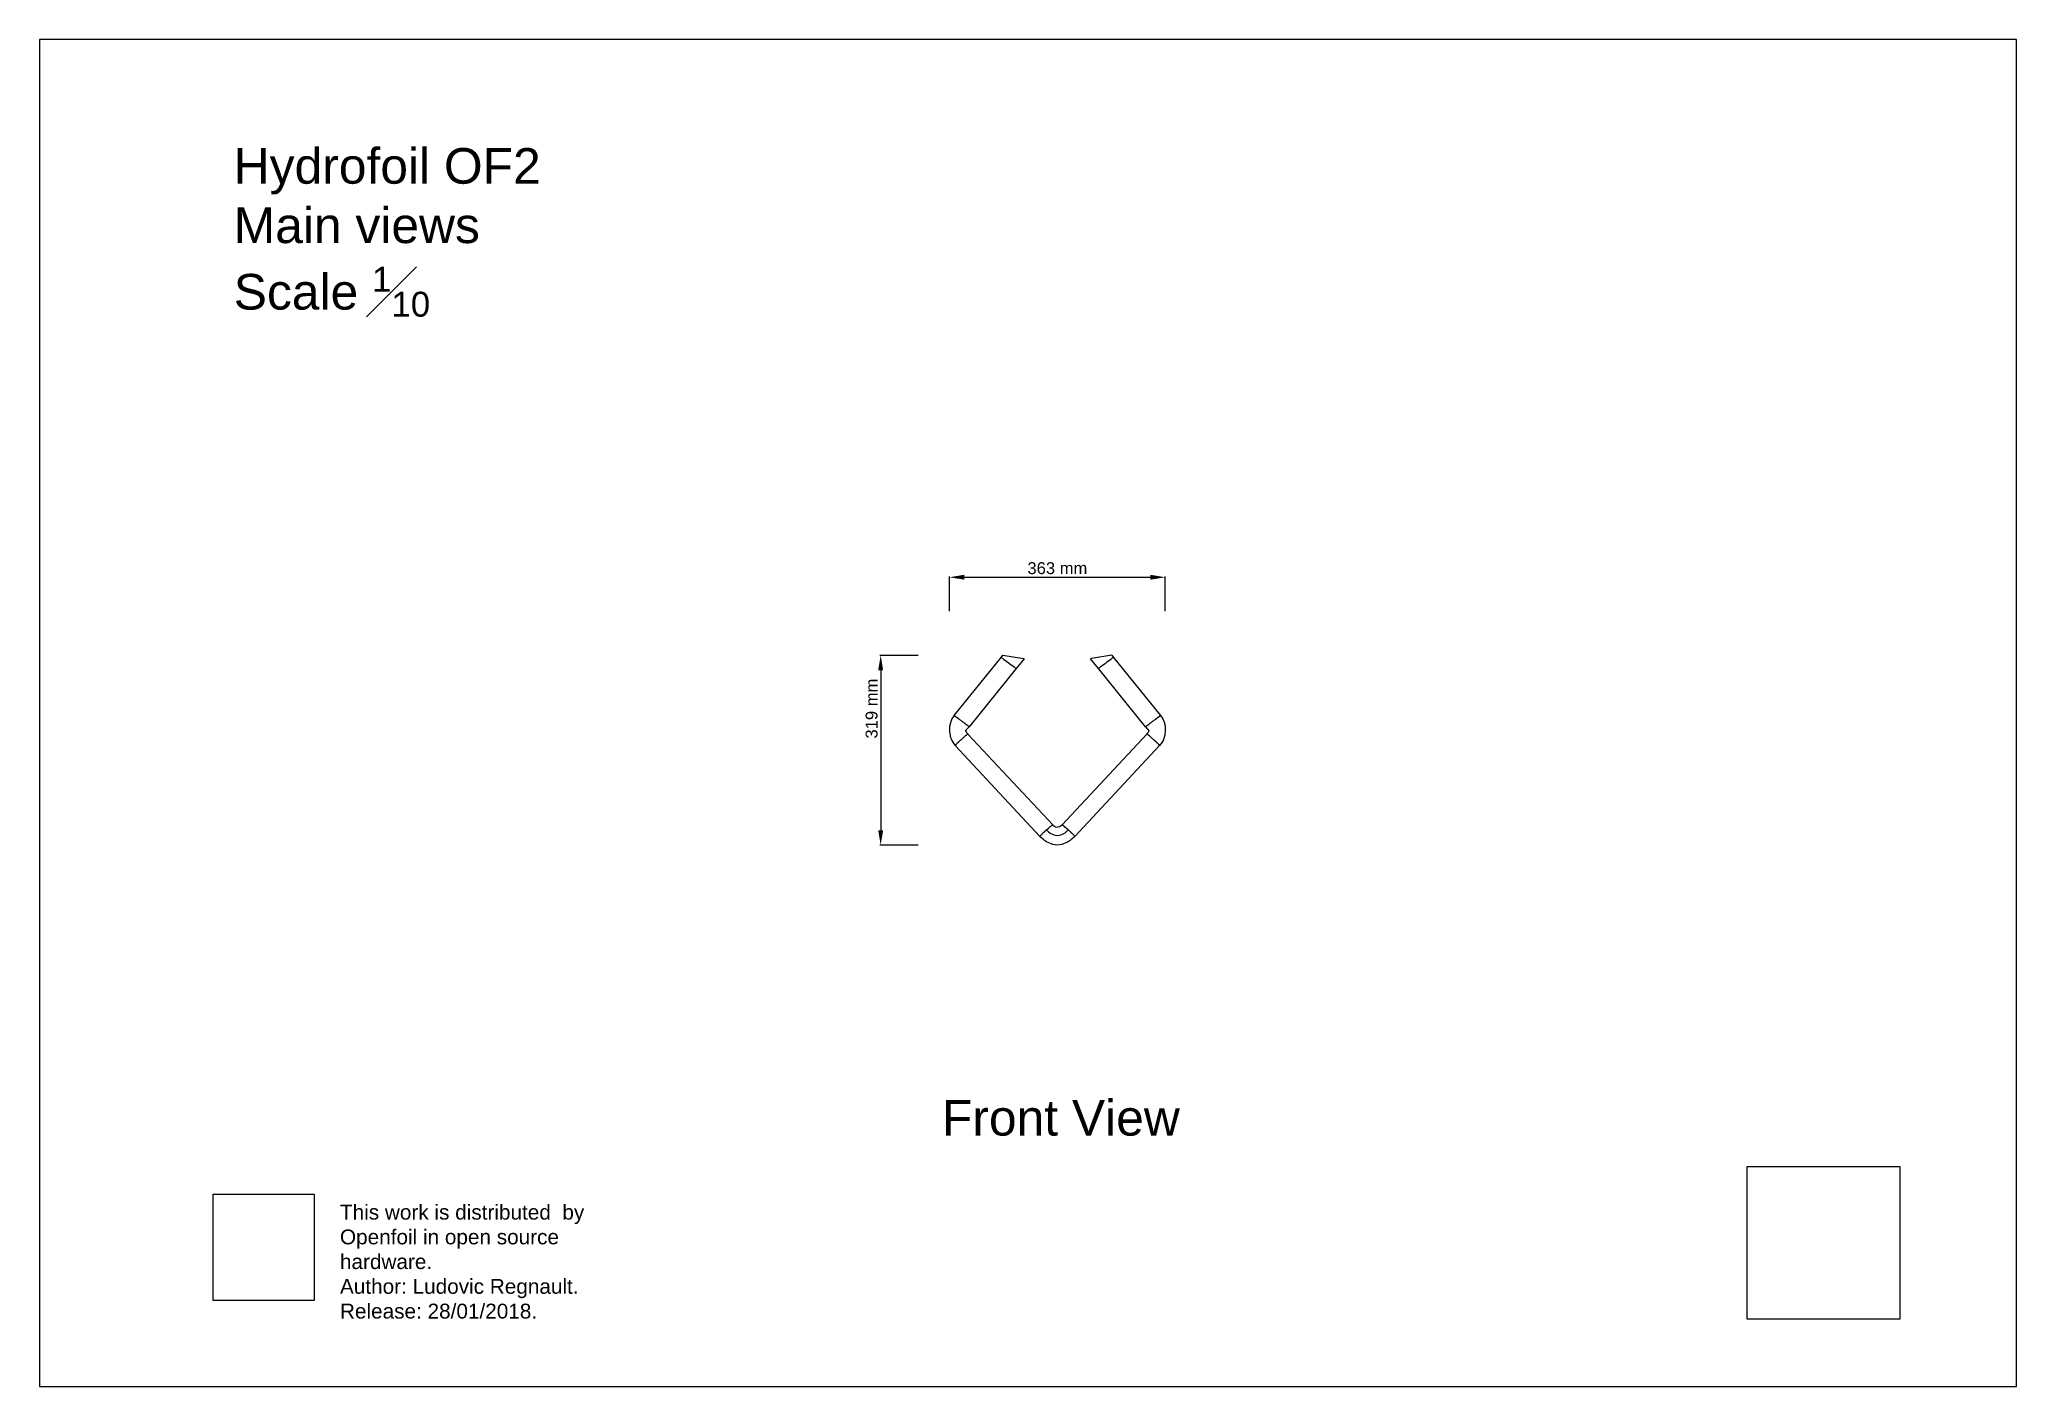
# Paper-space layout '5' of a CAD drawing. Header units: millimetres. Extents: x -23 to 310, y -9 to 218.
# The model-space entities are those that its viewports show. They can reach past a viewport. Long polylines and large blocks are cut down to what shows.
import ezdxf

# ---------------------------------------------------------------- set-up
doc = ezdxf.new("R2010")
doc.units = ezdxf.units.MM
doc.header["$LTSCALE"] = 0.05
doc.layers.add('Cotation', color=8, linetype='Continuous', lineweight=9)
doc.layers.add('Text', color=8, linetype='Continuous')
doc.styles.get("Standard").update_dxf_attribs({"font": 'arial.ttf'})
doc.dimstyles.new('ISO-25', dxfattribs={"dimtxt": 2.5, "dimasz": 2.5, "dimexe": 1.25, "dimexo": 0.625, "dimtad": 1, "dimtxsty": 'Standard', "dimcen": 2.5, "dimadec": 0, "dimazin": 0, "dimtfac": 1, "dimtmove": 0, "dimatfit": 3, "dimfxl": 1, "dimarcsym": 0})
picture_1 = doc.add_image_def('image1.jpg', size_in_pixel=(2362, 2362))
picture_2 = doc.add_image_def('image2.png', size_in_pixel=(761, 800))

psp = doc.layouts.new('5')

# ---------------------------------------------------------------- texts
at = {"color": 144, "true_color": 0x07839c, "insert": (27.79, 21.35), "char_height": 2.5, "attachment_point": 1}
psp.add_mtext_dynamic_manual_height_columns('This work is distributed  by Openfoil in open source hardware.\\PAuthor: Ludovic Regnault.\\PRelease: 28/01/2018.', width=53.1151, gutter_width=12.5, heights=[0], dxfattribs=at)
at = {"layer": 'Text', "insert": (9.9, 199.38), "char_height": 6, "attachment_point": 1}
psp.add_mtext_dynamic_manual_height_columns('\\A1;Hydrofoil OF2\\PMain views\\PScale {\\H0.7x;\\S1#10;}', width=81.4695, gutter_width=50, heights=[0], dxfattribs=at)

msp = doc.modelspace()

# ---------------------------------------------------------------- texts
at = {"layer": 'Text'}
msp.add_text('Front View', height=60, dxfattribs=at).set_placement((17491.9, 10135.8))

# ---------------------------------------------------------------- blocks, each defined once
blk = doc.blocks.new('*D15')
at = {"layer": 'Cotation', "color": 0, "lineweight": -2, "transparency": 16777216}
for p, q in [((17504.7, 11019.3), (17504.7, 11077.8)), ((17529.7, 11076.5), (17842.9, 11076.5)), ((17867.9, 11019.3), (17867.9, 11077.8))]:
    blk.add_line(p, q, dxfattribs=at)
at = {"layer": 'Cotation', "color": 0, "transparency": 16777216}
for points in [[(17529.7, 11080.7), (17529.7, 11072.4), (17504.7, 11076.5)], [(17842.9, 11080.7), (17842.9, 11072.4), (17867.9, 11076.5)]]:
    blk.add_solid(points, dxfattribs=at)
at = {"layer": 'Defpoints', "color": 0, "transparency": 16777216}
for p in [(17867.9, 11076.5), (17504.7, 11018.6), (17867.9, 11018.6)]:
    blk.add_point(p, dxfattribs=at)
at = {"layer": 'Cotation', "color": 0, "transparency": 16777216, "insert": (17686.3, 11091.7), "char_height": 20, "attachment_point": 5}
blk.add_mtext('363 mm', dxfattribs=at)
blk = doc.blocks.new('*D48')
at = {"layer": 'Cotation', "color": 0, "lineweight": -2, "transparency": 16777216}
for p, q in [((17451.9, 10944.8), (17387.4, 10944.8)), ((17388.7, 10919.8), (17388.7, 10650.3)), ((17451.9, 10625.3), (17387.4, 10625.3))]:
    blk.add_line(p, q, dxfattribs=at)
at = {"layer": 'Cotation', "color": 0, "transparency": 16777216}
for points in [[(17384.5, 10919.8), (17392.9, 10919.8), (17388.7, 10944.8)], [(17384.5, 10650.3), (17392.9, 10650.3), (17388.7, 10625.3)]]:
    blk.add_solid(points, dxfattribs=at)
at = {"layer": 'Defpoints', "color": 0, "transparency": 16777216}
for p in [(17452.5, 10944.8), (17388.7, 10625.3), (17452.5, 10625.3)]:
    blk.add_point(p, dxfattribs=at)
at = {"layer": 'Cotation', "color": 0, "transparency": 16777216, "insert": (17373.5, 10855.2), "char_height": 20, "attachment_point": 5, "rotation": 90}
blk.add_mtext('319 mm', dxfattribs=at)

# ---------------------------------------------------------------- dimensions: what is measured, and where the dimension line sits
at = {"layer": 'Cotation'}
dim = msp.add_aligned_dim(p1=(17504.7, 11018.6), p2=(17867.9, 11018.6), distance=57.9, dimstyle='ISO-25', override={"dimtxt": 20, "dimasz": 25, "dimgap": 5, "dimdec": 0, "dimpost": ' mm'}, dxfattribs=at)
dim.commit()
dim.dimension.update_dxf_attribs({"geometry": '*D15', "text_midpoint": (17686.3, 11091.7)})
dim = msp.add_linear_dim(base=(17388.6881, 10625.2752), p1=(17452.519, 10944.7558), p2=(17452.519, 10625.2752), angle=270, dimstyle='ISO-25', override={"dimtxt": 20, "dimasz": 25, "dimgap": 5, "dimdec": 0, "dimpost": ' mm'}, dxfattribs=at)
dim.commit()
dim.dimension.update_dxf_attribs({"geometry": '*D48', "text_midpoint": (17388.6881, 10855.1799), "dimtype": 161})

# ---------------------------------------------------------------- linework, layer by layer
for p, q in [((17512.4, 10843.6), (17591.8, 10941.5)), ((17617.1, 10922.6), (17537.7, 10824.7)), ((17591.8, 10941.5), (17594.6, 10945.1)), ((17594.6, 10945.1), (17629, 10939.6)), ((17615.9, 10923.5), (17617.1, 10922.6)), ((17630.6, 10939.3), (17617.1, 10922.6)), ((17629, 10939.6), (17630.6, 10939.3)), ((17743.6, 10939.6), (17742, 10939.3)), ((17755.5, 10922.6), (17742, 10939.3)), ((17777.9, 10945.1), (17743.6, 10939.6)), ((17756.7, 10923.5), (17755.5, 10922.6)), ((17834.9, 10824.7), (17755.5, 10922.6)), ((17777.9, 10945.1), (17780.8, 10941.5)), ((17780.8, 10941.5), (17860.2, 10843.6)), ((17504.7, 10820.9), (17504.7, 10821.3)), ((17512.4, 10843.6), (17512.4, 10843.6)), ((17512.4, 10843.6), (17512.4, 10843.6)), ((17512.4, 10843.6), (17512.4, 10843.6)), ((17512.5, 10843.6), (17512.4, 10843.6)), ((17512.4, 10843.6), (17512.4, 10843.6)), ((17512.4, 10843.6), (17512.4, 10843.6)), ((17512.4, 10843.6), (17512.4, 10843.6)), ((17512.4, 10843.6), (17512.4, 10843.6)), ((17512.5, 10843.6), (17512.5, 10843.6)), ((17512.5, 10843.6), (17512.5, 10843.6)), ((17512.5, 10843.6), (17512.5, 10843.6)), ((17512.5, 10843.6), (17512.6, 10843.5)), ((17512.5, 10843.6), (17512.5, 10843.6)), ((17512.5, 10843.6), (17512.5, 10843.6)), ((17512.5, 10843.6), (17512.5, 10843.6)), ((17512.6, 10843.5), (17512.6, 10843.5)), ((17512.7, 10843.5), (17512.6, 10843.5)), ((17512.6, 10843.5), (17512.6, 10843.5)), ((17512.6, 10843.5), (17512.6, 10843.5)), ((17512.6, 10843.5), (17512.6, 10843.5)), ((17512.7, 10843.5), (17512.7, 10843.4)), ((17512.7, 10843.4), (17512.7, 10843.4)), ((17512.7, 10843.4), (17512.7, 10843.4)), ((17512.8, 10843.4), (17512.8, 10843.4)), ((17512.8, 10843.3), (17512.8, 10843.4)), ((17512.8, 10843.3), (17513, 10843.2)), ((17513, 10843.2), (17513, 10843.2)), ((17513.1, 10843.1), (17513.1, 10843.2)), ((17513.2, 10843.1), (17513.1, 10843.1)), ((17513.2, 10843.1), (17513.2, 10843.1)), ((17513.2, 10843.1), (17513.2, 10843)), ((17513.3, 10843), (17513.2, 10843)), ((17513.3, 10843), (17513.3, 10843)), ((17513.4, 10842.9), (17513.3, 10843)), ((17513.3, 10843), (17513.3, 10843)), ((17513.3, 10843), (17513.3, 10843)), ((17513.4, 10842.9), (17513.4, 10842.9)), ((17513.5, 10842.9), (17513.4, 10842.9)), ((17513.4, 10842.9), (17513.4, 10842.9)), ((17513.4, 10842.9), (17513.4, 10842.9)), ((17513.5, 10842.9), (17513.5, 10842.8)), ((17513.5, 10842.8), (17513.5, 10842.8)), ((17513.5, 10842.8), (17513.6, 10842.8)), ((17513.6, 10842.8), (17513.6, 10842.8)), ((17513.7, 10842.7), (17513.6, 10842.8)), ((17513.6, 10842.8), (17513.6, 10842.8)), ((17513.7, 10842.7), (17513.8, 10842.6)), ((17513.7, 10842.7), (17513.7, 10842.7)), ((17513.8, 10842.6), (17513.8, 10842.6)), ((17513.9, 10842.6), (17513.8, 10842.6)), ((17513.8, 10842.6), (17513.8, 10842.6)), ((17513.9, 10842.5), (17513.9, 10842.6)), ((17513.9, 10842.5), (17514, 10842.5)), ((17514, 10842.5), (17514.1, 10842.4)), ((17514.1, 10842.4), (17514.1, 10842.4)), ((17514.2, 10842.4), (17514.1, 10842.4)), ((17514.1, 10842.4), (17514.1, 10842.4)), ((17514.2, 10842.4), (17514.2, 10842.3)), ((17514.2, 10842.3), (17514.2, 10842.3)), ((17514.2, 10842.3), (17514.3, 10842.2)), ((17514.3, 10842.2), (17514.4, 10842.2)), ((17514.4, 10842.2), (17514.4, 10842.2)), ((17514.4, 10842.2), (17514.4, 10842.1)), ((17514.5, 10842.1), (17514.4, 10842.1)), ((17514.6, 10842), (17514.5, 10842.1)), ((17514.8, 10841.9), (17514.6, 10842)), ((17514.8, 10841.8), (17514.8, 10841.9)), ((17514.8, 10841.8), (17514.9, 10841.8)), ((17515, 10841.7), (17515, 10841.8)), ((17515, 10841.7), (17515.1, 10841.6)), ((17515.1, 10841.6), (17515.1, 10841.6)), ((17515.1, 10841.6), (17515.2, 10841.6)), ((17515.3, 10841.5), (17515.3, 10841.5)), ((17515.3, 10841.5), (17515.4, 10841.4)), ((17515.4, 10841.4), (17515.4, 10841.4)), ((17515.4, 10841.4), (17515.5, 10841.4)), ((17515.5, 10841.4), (17515.6, 10841.3)), ((17515.6, 10841.3), (17515.7, 10841.2)), ((17515.7, 10841.2), (17515.7, 10841.2)), ((17515.7, 10841.2), (17515.8, 10841.1)), ((17515.9, 10841), (17515.9, 10841.1)), ((17515.9, 10841), (17516, 10841)), ((17516, 10841), (17516, 10841)), ((17516, 10841), (17516.1, 10840.9)), ((17516.2, 10840.8), (17516.2, 10840.8)), ((17516.2, 10840.8), (17516.4, 10840.7)), ((17516.4, 10840.7), (17516.4, 10840.7)), ((17516.4, 10840.7), (17516.4, 10840.7)), ((17516.6, 10840.5), (17516.5, 10840.6)), ((17516.6, 10840.5), (17516.7, 10840.5)), ((17516.7, 10840.5), (17516.7, 10840.5)), ((17516.7, 10840.5), (17516.8, 10840.4)), ((17517, 10840.3), (17517.1, 10840.2)), ((17517.1, 10840.2), (17517.1, 10840.2)), ((17517.5, 10839.9), (17517.5, 10839.9)), ((17517.5, 10839.9), (17517.6, 10839.8)), ((17517.7, 10839.7), (17517.9, 10839.6)), ((17517.9, 10839.6), (17517.9, 10839.6)), ((17517.9, 10839.6), (17518, 10839.5)), ((17518.2, 10839.4), (17518.1, 10839.4)), ((17518.4, 10839.2), (17518.3, 10839.3)), ((17518.6, 10839), (17518.5, 10839.1)), ((17518.8, 10838.9), (17518.7, 10838.9)), ((17519.1, 10838.7), (17519, 10838.8)), ((17519.1, 10838.7), (17519.1, 10838.7)), ((17519.3, 10838.5), (17519.2, 10838.6)), ((17519.5, 10838.4), (17519.4, 10838.5)), ((17519.6, 10838.3), (17519.5, 10838.4)), ((17519.7, 10838.2), (17519.6, 10838.3)), ((17519.6, 10838.3), (17519.6, 10838.3)), ((17519.9, 10838.1), (17519.8, 10838.2)), ((17520.2, 10837.9), (17520, 10838)), ((17520.3, 10837.8), (17520.2, 10837.9)), ((17520.2, 10837.9), (17520.2, 10837.9)), ((17520.4, 10837.7), (17520.3, 10837.8)), ((17520.6, 10837.6), (17520.5, 10837.7)), ((17520.7, 10837.5), (17520.6, 10837.5)), ((17520.7, 10837.5), (17521.1, 10837.2)), ((17521.2, 10837.1), (17521.1, 10837.2)), ((17521.2, 10837.1), (17521.3, 10837)), ((17521.3, 10837), (17521.3, 10837)), ((17521.3, 10837), (17521.4, 10837)), ((17521.4, 10837), (17521.5, 10836.9)), ((17521.5, 10836.9), (17521.6, 10836.8)), ((17521.7, 10836.7), (17521.6, 10836.8)), ((17521.7, 10836.7), (17521.8, 10836.6)), ((17523, 10835.7), (17522.9, 10835.8)), ((17523, 10835.7), (17523.7, 10835.2)), ((17523.8, 10835.2), (17523.7, 10835.2)), ((17524.8, 10834.4), (17523.9, 10835.1)), ((17525, 10834.3), (17525.9, 10833.6)), ((17525.9, 10833.6), (17525.9, 10833.6)), ((17526.9, 10832.8), (17526, 10833.5)), ((17527.1, 10832.7), (17528.3, 10831.7)), ((17528.5, 10831.7), (17528.5, 10831.6)), ((17528.7, 10831.4), (17528.8, 10831.4)), ((17529.2, 10831.1), (17529, 10831.2)), ((17529.4, 10831), (17529.3, 10831)), ((17529.4, 10831), (17529.5, 10830.9)), ((17529.6, 10830.8), (17529.8, 10830.7)), ((17529.8, 10830.7), (17529.8, 10830.7)), ((17529.8, 10830.7), (17529.9, 10830.6)), ((17530, 10830.5), (17530.4, 10830.2)), ((17530.8, 10829.9), (17530.5, 10830.1)), ((17530.8, 10829.9), (17530.8, 10829.9)), ((17530.9, 10829.9), (17530.9, 10829.8)), ((17531, 10829.8), (17530.9, 10829.8)), ((17531, 10829.8), (17531.2, 10829.6)), ((17531.2, 10829.6), (17531.3, 10829.5)), ((17531.3, 10829.5), (17531.4, 10829.5)), ((17531.4, 10829.4), (17531.4, 10829.4)), ((17531.6, 10829.3), (17531.5, 10829.3)), ((17531.8, 10829.2), (17531.7, 10829.2)), ((17531.9, 10829.1), (17531.9, 10829)), ((17532, 10829), (17532.2, 10828.9)), ((17532.8, 10828.4), (17532.4, 10828.7)), ((17532.8, 10828.4), (17533.3, 10828)), ((17533.4, 10828), (17533.4, 10827.9)), ((17533.7, 10827.7), (17533.4, 10827.9)), ((17534.2, 10827.4), (17534, 10827.5)), ((17534.4, 10827.2), (17534.5, 10827.2)), ((17534.5, 10827.1), (17534.5, 10827.2)), ((17534.6, 10827), (17534.5, 10827.1)), ((17534.7, 10827), (17534.7, 10827)), ((17534.8, 10826.9), (17534.7, 10827)), ((17534.7, 10827), (17534.7, 10827)), ((17534.8, 10826.9), (17534.8, 10826.9)), ((17534.8, 10826.9), (17534.9, 10826.9)), ((17534.9, 10826.8), (17534.9, 10826.9)), ((17535, 10826.8), (17534.9, 10826.8)), ((17535, 10826.7), (17535, 10826.8)), ((17535, 10826.8), (17535, 10826.8)), ((17535, 10826.7), (17535.1, 10826.7)), ((17535.1, 10826.6), (17535.1, 10826.7)), ((17535.1, 10826.6), (17535.2, 10826.6)), ((17535.2, 10826.6), (17535.2, 10826.6)), ((17535.2, 10826.6), (17535.2, 10826.6)), ((17535.2, 10826.6), (17535.3, 10826.5)), ((17535.3, 10826.5), (17535.3, 10826.5)), ((17535.4, 10826.5), (17535.3, 10826.5)), ((17535.4, 10826.5), (17535.4, 10826.4)), ((17535.5, 10826.4), (17535.4, 10826.4)), ((17535.5, 10826.4), (17535.5, 10826.4)), ((17535.5, 10826.4), (17535.5, 10826.3)), ((17535.5, 10826.4), (17535.5, 10826.4)), ((17535.7, 10826.3), (17535.6, 10826.3)), ((17535.6, 10826.3), (17535.6, 10826.3)), ((17535.6, 10826.3), (17535.6, 10826.3)), ((17535.7, 10826.3), (17535.7, 10826.2)), ((17535.8, 10826.2), (17535.7, 10826.2)), ((17535.8, 10826.1), (17535.8, 10826.2)), ((17536, 10826), (17536, 10826)), ((17536, 10826), (17536, 10826)), ((17536, 10826), (17536, 10826)), ((17536.1, 10825.9), (17536.1, 10825.9)), ((17536.1, 10825.9), (17536.2, 10825.8)), ((17536.1, 10825.9), (17536.1, 10825.9)), ((17536.2, 10825.8), (17536.3, 10825.8)), ((17536.3, 10825.8), (17536.3, 10825.8)), ((17536.3, 10825.8), (17536.3, 10825.7)), ((17536.4, 10825.7), (17536.3, 10825.7)), ((17536.5, 10825.6), (17536.4, 10825.7)), ((17536.4, 10825.7), (17536.4, 10825.7)), ((17536.5, 10825.6), (17536.6, 10825.6)), ((17536.6, 10825.6), (17537.5, 10824.8)), ((17537.5, 10824.9), (17536.6, 10825.5)), ((17537.5, 10824.8), (17537.5, 10824.8)), ((17537.5, 10824.8), (17537.5, 10824.8)), ((17537.5, 10824.8), (17537.6, 10824.8)), ((17537.6, 10824.8), (17537.6, 10824.8)), ((17537.6, 10824.8), (17537.6, 10824.8)), ((17537.6, 10824.8), (17537.6, 10824.8)), ((17537.6, 10824.8), (17537.6, 10824.8)), ((17537.6, 10824.7), (17537.6, 10824.7)), ((17537.7, 10824.7), (17537.6, 10824.7)), ((17537.7, 10824.7), (17537.7, 10824.7)), ((17537.7, 10824.7), (17537.7, 10824.7)), ((17537.7, 10824.7), (17537.7, 10824.7)), ((17537.7, 10824.7), (17537.7, 10824.7)), ((17537.7, 10824.7), (17537.7, 10824.7)), ((17537.7, 10824.7), (17537.7, 10824.7)), ((17537.7, 10824.7), (17537.7, 10824.7)), ((17537.7, 10824.7), (17537.7, 10824.7)), ((17537.7, 10824.7), (17537.7, 10824.7)), ((17537.7, 10824.7), (17537.7, 10824.7)), ((17834.9, 10824.7), (17834.9, 10824.7)), ((17834.9, 10824.7), (17834.9, 10824.7)), ((17834.9, 10824.7), (17834.9, 10824.7)), ((17834.9, 10824.7), (17834.9, 10824.7)), ((17834.9, 10824.7), (17834.9, 10824.7)), ((17834.9, 10824.7), (17834.9, 10824.7)), ((17834.9, 10824.7), (17834.9, 10824.7)), ((17834.9, 10824.7), (17834.9, 10824.7)), ((17834.9, 10824.7), (17834.9, 10824.7)), ((17834.9, 10824.7), (17834.9, 10824.7)), ((17834.9, 10824.7), (17834.9, 10824.7)), ((17834.9, 10824.7), (17835, 10824.7)), ((17835, 10824.8), (17835, 10824.8)), ((17835, 10824.8), (17835, 10824.8)), ((17835, 10824.8), (17835, 10824.8)), ((17835, 10824.8), (17835, 10824.8)), ((17835, 10824.8), (17835, 10824.8)), ((17835, 10824.8), (17835.1, 10824.8)), ((17836, 10825.6), (17835.1, 10824.8)), ((17835.1, 10824.9), (17836, 10825.5)), ((17835.1, 10824.8), (17835.1, 10824.8)), ((17836.1, 10825.6), (17836, 10825.6)), ((17836.1, 10825.6), (17836.2, 10825.7)), ((17836.2, 10825.7), (17836.2, 10825.7)), ((17836.2, 10825.7), (17836.3, 10825.7)), ((17836.4, 10825.8), (17836.3, 10825.8)), ((17836.3, 10825.8), (17836.3, 10825.7)), ((17836.3, 10825.8), (17836.3, 10825.8)), ((17836.5, 10825.9), (17836.4, 10825.8)), ((17836.6, 10826), (17836.5, 10826)), ((17836.5, 10825.9), (17836.5, 10825.9)), ((17836.5, 10825.9), (17836.5, 10825.9)), ((17836.6, 10826), (17836.6, 10826)), ((17836.6, 10826), (17836.6, 10826)), ((17836.9, 10826.3), (17836.8, 10826.2)), ((17836.8, 10826.1), (17836.8, 10826.2)), ((17836.8, 10826.2), (17836.8, 10826.2)), ((17837, 10826.3), (17836.9, 10826.3)), ((17836.9, 10826.3), (17836.9, 10826.3)), ((17837.1, 10826.4), (17837, 10826.3)), ((17837, 10826.3), (17837, 10826.3)), ((17837.1, 10826.4), (17837.1, 10826.4)), ((17837.1, 10826.4), (17837.1, 10826.4)), ((17837.1, 10826.4), (17837.2, 10826.4)), ((17837.2, 10826.5), (17837.2, 10826.4)), ((17837.2, 10826.5), (17837.3, 10826.5)), ((17837.3, 10826.6), (17837.3, 10826.5)), ((17837.3, 10826.6), (17837.4, 10826.6)), ((17837.3, 10826.5), (17837.3, 10826.5)), ((17837.5, 10826.6), (17837.4, 10826.6)), ((17837.4, 10826.6), (17837.4, 10826.6)), ((17837.6, 10826.7), (17837.5, 10826.7)), ((17837.5, 10826.6), (17837.5, 10826.7)), ((17837.6, 10826.8), (17837.6, 10826.8)), ((17837.6, 10826.7), (17837.6, 10826.8)), ((17837.6, 10826.8), (17837.7, 10826.8)), ((17837.7, 10826.9), (17837.7, 10826.9)), ((17837.7, 10826.8), (17837.7, 10826.9)), ((17837.7, 10826.9), (17837.8, 10826.9)), ((17837.8, 10826.9), (17837.9, 10827)), ((17837.9, 10827), (17838.1, 10827.1)), ((17837.9, 10827), (17837.9, 10827)), ((17837.9, 10827), (17837.9, 10827)), ((17838.2, 10827.2), (17838.1, 10827.2)), ((17838.1, 10827.1), (17838.1, 10827.2)), ((17838.4, 10827.4), (17838.6, 10827.5)), ((17838.9, 10827.7), (17839.2, 10827.9)), ((17839.8, 10828.4), (17839.2, 10828)), ((17839.2, 10828), (17839.2, 10827.9)), ((17839.8, 10828.4), (17840.2, 10828.7)), ((17840.6, 10829), (17840.4, 10828.9)), ((17840.7, 10829.1), (17840.6, 10829)), ((17840.8, 10829.2), (17840.9, 10829.2)), ((17841, 10829.3), (17841.1, 10829.3)), ((17841.2, 10829.4), (17841.1, 10829.4)), ((17841.3, 10829.5), (17841.2, 10829.5)), ((17841.4, 10829.6), (17841.3, 10829.5)), ((17841.6, 10829.8), (17841.4, 10829.6)), ((17841.6, 10829.8), (17841.7, 10829.8)), ((17841.7, 10829.9), (17841.7, 10829.8)), ((17841.8, 10829.9), (17842.1, 10830.1)), ((17841.8, 10829.9), (17841.8, 10829.9)), ((17842.6, 10830.5), (17842.2, 10830.2)), ((17842.8, 10830.7), (17842.7, 10830.6)), ((17843, 10830.8), (17842.8, 10830.7)), ((17842.8, 10830.7), (17842.8, 10830.7)), ((17843.2, 10831), (17843.1, 10830.9)), ((17843.2, 10831), (17843.3, 10831)), ((17843.4, 10831.1), (17843.5, 10831.2)), ((17843.8, 10831.4), (17843.8, 10831.4)), ((17844.1, 10831.7), (17844.1, 10831.6)), ((17845.5, 10832.7), (17844.2, 10831.7)), ((17845.6, 10832.8), (17846.6, 10833.5)), ((17847.6, 10834.3), (17846.7, 10833.6)), ((17846.7, 10833.6), (17846.7, 10833.6)), ((17847.8, 10834.4), (17848.7, 10835.1)), ((17848.8, 10835.2), (17848.9, 10835.2)), ((17849.6, 10835.7), (17848.9, 10835.2)), ((17849.6, 10835.7), (17849.6, 10835.8)), ((17850.9, 10836.7), (17850.8, 10836.6)), ((17850.9, 10836.7), (17851, 10836.8)), ((17851.1, 10836.9), (17851, 10836.8)), ((17851.2, 10837), (17851.1, 10836.9)), ((17851.3, 10837), (17851.2, 10837)), ((17851.4, 10837.1), (17851.3, 10837)), ((17851.3, 10837), (17851.3, 10837)), ((17851.4, 10837.1), (17851.5, 10837.2)), ((17851.9, 10837.5), (17851.5, 10837.2)), ((17851.9, 10837.5), (17852, 10837.5)), ((17852, 10837.6), (17852.1, 10837.7)), ((17852.2, 10837.7), (17852.3, 10837.8)), ((17852.3, 10837.8), (17852.4, 10837.9)), ((17852.4, 10837.9), (17852.6, 10838)), ((17852.4, 10837.9), (17852.4, 10837.9)), ((17852.7, 10838.1), (17852.8, 10838.2)), ((17852.9, 10838.2), (17853, 10838.3)), ((17853, 10838.3), (17853.1, 10838.4)), ((17853, 10838.3), (17853, 10838.3)), ((17853.1, 10838.4), (17853.2, 10838.5)), ((17853.2, 10838.5), (17853.4, 10838.6)), ((17853.5, 10838.7), (17853.6, 10838.8)), ((17853.5, 10838.7), (17853.5, 10838.7)), ((17853.7, 10838.9), (17853.8, 10838.9)), ((17854, 10839), (17854.1, 10839.1)), ((17854.2, 10839.2), (17854.3, 10839.3)), ((17854.4, 10839.4), (17854.5, 10839.4)), ((17854.7, 10839.6), (17854.6, 10839.5)), ((17854.9, 10839.7), (17854.7, 10839.6)), ((17854.7, 10839.6), (17854.7, 10839.6)), ((17855.1, 10839.9), (17855, 10839.8)), ((17855.1, 10839.9), (17855.1, 10839.9)), ((17855.6, 10840.3), (17855.5, 10840.2)), ((17855.5, 10840.2), (17855.5, 10840.2)), ((17855.9, 10840.5), (17855.8, 10840.4)), ((17856, 10840.5), (17855.9, 10840.5)), ((17855.9, 10840.5), (17855.9, 10840.5)), ((17856, 10840.5), (17856.1, 10840.6)), ((17856.2, 10840.7), (17856.1, 10840.7)), ((17856.3, 10840.8), (17856.2, 10840.7)), ((17856.2, 10840.7), (17856.2, 10840.7)), ((17856.3, 10840.8), (17856.4, 10840.8)), ((17856.6, 10841), (17856.5, 10840.9)), ((17856.7, 10841), (17856.6, 10841)), ((17856.6, 10841), (17856.6, 10841)), ((17856.7, 10841), (17856.7, 10841.1)), ((17856.9, 10841.2), (17856.8, 10841.1)), ((17857, 10841.3), (17856.9, 10841.2)), ((17856.9, 10841.2), (17856.9, 10841.2)), ((17857.1, 10841.4), (17857, 10841.3)), ((17857.2, 10841.4), (17857.1, 10841.4)), ((17857.3, 10841.5), (17857.2, 10841.4)), ((17857.2, 10841.4), (17857.2, 10841.4)), ((17857.3, 10841.5), (17857.3, 10841.5)), ((17857.5, 10841.6), (17857.4, 10841.6)), ((17857.6, 10841.7), (17857.5, 10841.6)), ((17857.5, 10841.6), (17857.5, 10841.6)), ((17857.6, 10841.7), (17857.6, 10841.8)), ((17857.7, 10841.8), (17857.8, 10841.9)), ((17857.7, 10841.8), (17857.7, 10841.8)), ((17857.8, 10841.9), (17858, 10842)), ((17858, 10842), (17858.1, 10842.1)), ((17858.1, 10842.1), (17858.2, 10842.1)), ((17858.3, 10842.2), (17858.2, 10842.2)), ((17858.2, 10842.2), (17858.2, 10842.1)), ((17858.2, 10842.2), (17858.2, 10842.2)), ((17858.4, 10842.4), (17858.3, 10842.3)), ((17858.3, 10842.3), (17858.3, 10842.2)), ((17858.3, 10842.3), (17858.3, 10842.3)), ((17858.4, 10842.4), (17858.5, 10842.4)), ((17858.6, 10842.5), (17858.5, 10842.4)), ((17858.5, 10842.4), (17858.5, 10842.4)), ((17858.5, 10842.4), (17858.5, 10842.4)), ((17858.7, 10842.5), (17858.6, 10842.5)), ((17858.7, 10842.5), (17858.7, 10842.6)), ((17858.7, 10842.6), (17858.8, 10842.6)), ((17858.9, 10842.7), (17858.8, 10842.6)), ((17858.8, 10842.6), (17858.8, 10842.6)), ((17858.8, 10842.6), (17858.8, 10842.6)), ((17858.9, 10842.7), (17859, 10842.8)), ((17858.9, 10842.7), (17858.9, 10842.7)), ((17859.1, 10842.8), (17859, 10842.8)), ((17859, 10842.8), (17859, 10842.8)), ((17859, 10842.8), (17859, 10842.8)), ((17859.1, 10842.9), (17859.1, 10842.8)), ((17859.1, 10842.9), (17859.2, 10842.9)), ((17859.1, 10842.8), (17859.1, 10842.8)), ((17859.2, 10842.9), (17859.3, 10843)), ((17859.2, 10842.9), (17859.2, 10842.9)), ((17859.2, 10842.9), (17859.2, 10842.9)), ((17859.2, 10842.9), (17859.2, 10842.9)), ((17859.3, 10843), (17859.3, 10843)), ((17859.3, 10843), (17859.3, 10843)), ((17859.3, 10843), (17859.3, 10843)), ((17859.3, 10843), (17859.4, 10843)), ((17859.4, 10843.1), (17859.4, 10843)), ((17859.4, 10843.1), (17859.4, 10843.1)), ((17859.4, 10843.1), (17859.4, 10843.1)), ((17859.5, 10843.1), (17859.5, 10843.2)), ((17859.8, 10843.3), (17859.6, 10843.2)), ((17859.6, 10843.2), (17859.6, 10843.2)), ((17859.8, 10843.3), (17859.8, 10843.4)), ((17859.8, 10843.4), (17859.8, 10843.4)), ((17860, 10843.5), (17859.9, 10843.5)), ((17859.9, 10843.5), (17859.9, 10843.4)), ((17859.9, 10843.5), (17859.9, 10843.5)), ((17859.9, 10843.4), (17859.9, 10843.4)), ((17859.9, 10843.4), (17859.9, 10843.4)), ((17860.1, 10843.6), (17860, 10843.5)), ((17860, 10843.5), (17860, 10843.5)), ((17860, 10843.5), (17860, 10843.5)), ((17860, 10843.5), (17860, 10843.5)), ((17860.1, 10843.6), (17860.1, 10843.6)), ((17860.1, 10843.6), (17860.1, 10843.6)), ((17860.1, 10843.6), (17860.1, 10843.6)), ((17860.1, 10843.6), (17860.1, 10843.6)), ((17860.1, 10843.6), (17860.1, 10843.6)), ((17860.1, 10843.6), (17860.1, 10843.6)), ((17860.1, 10843.6), (17860.1, 10843.6)), ((17860.1, 10843.6), (17860.1, 10843.6)), ((17860.1, 10843.6), (17860.2, 10843.6)), ((17860.2, 10843.6), (17860.2, 10843.6)), ((17860.2, 10843.6), (17860.2, 10843.6)), ((17860.2, 10843.6), (17860.2, 10843.6)), ((17860.2, 10843.6), (17860.2, 10843.6)), ((17860.2, 10843.6), (17860.2, 10843.6)), ((17867.9, 10820.9), (17867.9, 10821.3)), ((17514.2, 10793), (17514.3, 10793.1)), ((17514.2, 10793), (17514.2, 10793)), ((17514.3, 10793.2), (17514.4, 10793.3)), ((17514.3, 10793.1), (17514.3, 10793.1)), ((17514.3, 10793.1), (17514.3, 10793.1)), ((17514.3, 10793.1), (17514.3, 10793.1)), ((17514.3, 10793.1), (17514.3, 10793.1)), ((17514.3, 10792.9), (17514.3, 10792.9)), ((17514.3, 10792.9), (17514.3, 10792.9)), ((17657, 10639.9), (17514.3, 10792.9)), ((17514.5, 10793.5), (17514.5, 10793.5)), ((17514.5, 10793.5), (17514.5, 10793.5)), ((17514.5, 10793.5), (17514.5, 10793.5)), ((17514.9, 10794), (17514.9, 10794)), ((17514.9, 10794), (17514.9, 10794)), ((17515, 10794.2), (17515.2, 10794.4)), ((17515.2, 10794.4), (17515.3, 10794.4)), ((17515.3, 10794.5), (17515.5, 10794.6)), ((17515.3, 10794.4), (17515.3, 10794.5)), ((17515.9, 10795.1), (17516.2, 10795.4)), ((17516.2, 10795.4), (17516.4, 10795.6)), ((17516.4, 10795.6), (17516.5, 10795.8)), ((17516.5, 10795.8), (17516.6, 10795.8)), ((17516.6, 10795.8), (17516.7, 10795.9)), ((17516.7, 10796), (17516.8, 10796.1)), ((17516.8, 10796.1), (17516.9, 10796.2)), ((17516.9, 10796.2), (17517, 10796.2)), ((17517.5, 10796.8), (17517.7, 10797)), ((17517.5, 10796.8), (17517.5, 10796.8)), ((17517.5, 10796.8), (17517.5, 10796.8)), ((17518.2, 10797.4), (17518.5, 10797.8)), ((17518.5, 10797.8), (17518.8, 10798)), ((17518.8, 10798), (17519.1, 10798.3)), ((17519.1, 10798.3), (17519.6, 10798.8)), ((17520.2, 10799.3), (17520.3, 10799.4)), ((17520.3, 10799.4), (17520.6, 10799.7)), ((17520.6, 10799.7), (17520.7, 10799.8)), ((17520.7, 10799.8), (17520.8, 10799.9)), ((17520.8, 10799.9), (17521.1, 10800.1)), ((17520.8, 10799.9), (17520.8, 10799.9)), ((17521.1, 10800.1), (17521.3, 10800.3)), ((17521.1, 10800.1), (17521.1, 10800.1)), ((17521.3, 10800.3), (17521.4, 10800.4)), ((17521.3, 10800.3), (17521.3, 10800.3)), ((17521.4, 10800.4), (17521.6, 10800.6)), ((17521.6, 10800.6), (17522.1, 10801)), ((17522.1, 10801), (17522.4, 10801.4)), ((17522.4, 10801.4), (17523, 10801.9)), ((17523.1, 10801.9), (17523.9, 10802.7)), ((17523.9, 10802.7), (17524, 10802.8)), ((17524, 10802.8), (17524.6, 10803.3)), ((17524.6, 10803.3), (17524.7, 10803.4)), ((17524.6, 10803.3), (17524.6, 10803.3)), ((17524.7, 10803.4), (17525.2, 10803.9)), ((17525.2, 10803.9), (17528.9, 10807.1)), ((17528.9, 10807.1), (17529.2, 10807.4)), ((17529.2, 10807.4), (17530.3, 10808.3)), ((17530.3, 10808.3), (17530.4, 10808.4)), ((17530.4, 10808.4), (17530.5, 10808.5)), ((17533.1, 10810.7), (17533.3, 10810.9)), ((17533.3, 10810.9), (17533.6, 10811.1)), ((17533.6, 10811.1), (17533.7, 10811.1)), ((17533.7, 10811.1), (17533.7, 10811.1)), ((17533.7, 10811.1), (17533.7, 10811.1)), ((17534.5, 10811.7), (17534.6, 10811.8)), ((17534.6, 10811.8), (17534.8, 10812)), ((17534.8, 10812), (17534.9, 10812)), ((17534.9, 10812), (17535, 10812.1)), ((17534.9, 10812), (17534.9, 10812)), ((17535, 10812.1), (17535, 10812.1)), ((17535, 10812.1), (17535.1, 10812.1)), ((17535, 10812.1), (17535, 10812.1)), ((17535.1, 10812.2), (17535.2, 10812.2)), ((17535.1, 10812.1), (17535.1, 10812.2)), ((17535.1, 10812.2), (17535.1, 10812.2)), ((17535.2, 10812.2), (17535.3, 10812.3)), ((17535.2, 10812.2), (17535.2, 10812.2)), ((17535.2, 10812.2), (17535.2, 10812.2)), ((17535.4, 10812.3), (17535.4, 10812.4)), ((17535.5, 10812.4), (17535.5, 10812.4)), ((17535.7, 10812.4), (17535.7, 10812.4)), ((17535.7, 10812.4), (17535.7, 10812.4)), ((17535.7, 10812.4), (17535.7, 10812.4)), ((17535.7, 10812.4), (17678.4, 10659.3)), ((17694.2, 10659.3), (17836.9, 10812.4)), ((17858.3, 10792.9), (17715.6, 10639.9)), ((17836.9, 10812.4), (17836.9, 10812.4)), ((17836.9, 10812.4), (17836.9, 10812.4)), ((17836.9, 10812.4), (17836.9, 10812.4)), ((17837.1, 10812.4), (17837.1, 10812.4)), ((17837.2, 10812.3), (17837.2, 10812.4)), ((17837.4, 10812.2), (17837.3, 10812.3)), ((17837.4, 10812.2), (17837.4, 10812.2)), ((17837.5, 10812.2), (17837.4, 10812.2)), ((17837.4, 10812.2), (17837.4, 10812.2)), ((17837.5, 10812.2), (17837.5, 10812.2)), ((17837.5, 10812.1), (17837.5, 10812.2)), ((17837.6, 10812.1), (17837.5, 10812.1)), ((17837.6, 10812.1), (17837.6, 10812.1)), ((17837.7, 10812), (17837.6, 10812.1)), ((17837.6, 10812.1), (17837.6, 10812.1)), ((17837.7, 10812), (17837.7, 10812)), ((17837.8, 10812), (17837.7, 10812)), ((17837.9, 10811.8), (17837.8, 10812)), ((17838.1, 10811.7), (17837.9, 10811.8)), ((17838.9, 10811.1), (17838.9, 10811.1)), ((17839, 10811.1), (17838.9, 10811.1)), ((17838.9, 10811.1), (17838.9, 10811.1)), ((17839.3, 10810.9), (17839, 10811.1)), ((17839.5, 10810.7), (17839.3, 10810.9)), ((17842.2, 10808.4), (17842.1, 10808.5)), ((17842.3, 10808.3), (17842.2, 10808.4)), ((17843.3, 10807.4), (17842.3, 10808.3)), ((17843.7, 10807.1), (17843.3, 10807.4)), ((17847.3, 10803.9), (17843.7, 10807.1)), ((17847.9, 10803.4), (17847.3, 10803.9)), ((17848, 10803.3), (17847.9, 10803.4)), ((17848, 10803.3), (17848, 10803.3)), ((17848.5, 10802.8), (17848, 10803.3)), ((17848.6, 10802.7), (17848.6, 10802.8)), ((17849.5, 10801.9), (17848.7, 10802.7)), ((17850.2, 10801.4), (17849.6, 10801.9)), ((17850.5, 10801), (17850.2, 10801.4)), ((17851, 10800.6), (17850.5, 10801)), ((17851.2, 10800.4), (17851, 10800.6)), ((17851.3, 10800.3), (17851.2, 10800.4)), ((17851.3, 10800.3), (17851.3, 10800.3)), ((17851.5, 10800.1), (17851.3, 10800.3)), ((17851.5, 10800.1), (17851.5, 10800.1)), ((17851.8, 10799.9), (17851.5, 10800.1)), ((17851.8, 10799.9), (17851.8, 10799.9)), ((17851.9, 10799.8), (17851.8, 10799.9)), ((17852, 10799.7), (17851.9, 10799.8)), ((17852.3, 10799.4), (17852, 10799.7)), ((17852.4, 10799.3), (17852.3, 10799.4)), ((17853.5, 10798.3), (17853, 10798.8)), ((17853.8, 10798), (17853.5, 10798.3)), ((17854, 10797.8), (17853.8, 10798)), ((17854.4, 10797.4), (17854, 10797.8)), ((17855, 10796.8), (17854.9, 10797)), ((17855.1, 10796.8), (17855, 10796.8)), ((17855.1, 10796.8), (17855.1, 10796.8)), ((17855.7, 10796.2), (17855.6, 10796.2)), ((17855.8, 10796.1), (17855.7, 10796.2)), ((17855.9, 10796), (17855.8, 10796.1)), ((17856, 10795.8), (17855.9, 10795.9)), ((17856.1, 10795.8), (17856, 10795.8)), ((17856.2, 10795.6), (17856.1, 10795.8)), ((17856.4, 10795.4), (17856.2, 10795.6)), ((17856.7, 10795.1), (17856.4, 10795.4)), ((17857.3, 10794.5), (17857.1, 10794.6)), ((17857.3, 10794.4), (17857.3, 10794.5)), ((17857.5, 10794.2), (17857.3, 10794.4)), ((17857.3, 10794.4), (17857.3, 10794.4)), ((17857.7, 10794), (17857.7, 10794)), ((17857.7, 10794), (17857.7, 10794)), ((17858.1, 10793.5), (17858.1, 10793.5)), ((17858.1, 10793.5), (17858.1, 10793.5)), ((17858.1, 10793.5), (17858.1, 10793.5)), ((17858.3, 10793.2), (17858.2, 10793.3)), ((17858.3, 10793.1), (17858.3, 10793.1)), ((17858.3, 10793.1), (17858.3, 10793.1)), ((17858.3, 10793), (17858.3, 10793.1)), ((17858.3, 10793.1), (17858.3, 10793.1)), ((17858.3, 10793.1), (17858.3, 10793.1)), ((17858.3, 10793), (17858.3, 10793)), ((17858.3, 10792.9), (17858.3, 10792.9)), ((17858.3, 10792.9), (17858.3, 10792.9)), ((17671.6, 10654), (17671.7, 10654.1)), ((17674.5, 10656.5), (17675, 10656.9)), ((17675, 10656.9), (17675, 10656.9)), ((17675, 10656.9), (17675.1, 10656.9)), ((17675.1, 10657), (17675.3, 10657.1)), ((17675.1, 10656.9), (17675.1, 10657)), ((17675.1, 10657), (17675.1, 10657)), ((17675.3, 10657.1), (17675.4, 10657.2)), ((17675.4, 10657.3), (17675.5, 10657.3)), ((17675.4, 10657.2), (17675.4, 10657.2)), ((17675.4, 10657.2), (17675.4, 10657.2)), ((17675.5, 10657.3), (17675.7, 10657.4)), ((17675.7, 10657.4), (17675.7, 10657.4)), ((17677.8, 10659), (17677.9, 10659.1)), ((17678.4, 10659.3), (17678.4, 10659.3)), ((17678.4, 10659.3), (17678.4, 10659.3)), ((17678.4, 10659.3), (17678.4, 10659.3)), ((17694.2, 10659.3), (17694.2, 10659.3)), ((17694.2, 10659.3), (17694.2, 10659.3)), ((17694.2, 10659.3), (17694.2, 10659.3)), ((17694.2, 10659.3), (17694.2, 10659.3)), ((17694.2, 10659.3), (17694.2, 10659.3)), ((17694.2, 10659.3), (17694.2, 10659.3)), ((17694.2, 10659.3), (17694.2, 10659.3)), ((17694.2, 10659.3), (17694.2, 10659.3)), ((17694.2, 10659.3), (17694.2, 10659.3)), ((17694.2, 10659.3), (17694.2, 10659.3)), ((17694.2, 10659.3), (17694.2, 10659.3)), ((17694.2, 10659.3), (17694.3, 10659.3)), ((17694.3, 10659.3), (17694.3, 10659.3)), ((17694.3, 10659.3), (17694.3, 10659.3)), ((17694.3, 10659.3), (17694.3, 10659.3)), ((17694.3, 10659.3), (17694.3, 10659.3)), ((17694.3, 10659.3), (17694.3, 10659.3)), ((17694.3, 10659.3), (17694.3, 10659.3)), ((17694.3, 10659.3), (17694.3, 10659.3)), ((17694.3, 10659.3), (17694.3, 10659.3)), ((17694.3, 10659.3), (17694.3, 10659.3)), ((17694.3, 10659.3), (17694.4, 10659.3)), ((17694.4, 10659.3), (17694.4, 10659.3)), ((17694.4, 10659.3), (17694.4, 10659.3)), ((17694.4, 10659.3), (17694.4, 10659.3)), ((17694.4, 10659.3), (17694.4, 10659.3)), ((17694.4, 10659.3), (17694.4, 10659.3)), ((17694.4, 10659.3), (17694.4, 10659.2)), ((17694.5, 10659.2), (17694.4, 10659.2)), ((17694.6, 10659.2), (17694.5, 10659.2)), ((17694.5, 10659.2), (17694.5, 10659.2)), ((17694.5, 10659.2), (17694.5, 10659.2)), ((17694.5, 10659.2), (17694.5, 10659.2)), ((17694.5, 10659.2), (17694.5, 10659.2)), ((17694.5, 10659.2), (17694.5, 10659.2)), ((17694.6, 10659.1), (17694.6, 10659.2)), ((17694.6, 10659.2), (17694.6, 10659.2)), ((17694.6, 10659.2), (17694.6, 10659.2)), ((17694.6, 10659.2), (17694.6, 10659.2)), ((17694.6, 10659.1), (17694.7, 10659.1)), ((17694.7, 10659.1), (17694.7, 10659.1)), ((17694.7, 10659.1), (17694.7, 10659.1)), ((17694.7, 10659.1), (17694.7, 10659.1)), ((17694.7, 10659.1), (17694.8, 10659.1)), ((17694.8, 10659), (17694.8, 10659.1)), ((17694.8, 10659), (17694.8, 10659)), ((17694.8, 10659), (17694.8, 10659)), ((17694.8, 10659), (17694.8, 10659)), ((17694.8, 10659), (17694.8, 10659)), ((17694.8, 10659), (17694.9, 10659)), ((17694.9, 10658.9), (17694.9, 10659)), ((17694.9, 10659), (17694.9, 10659)), ((17694.9, 10658.9), (17695, 10658.9)), ((17695, 10658.9), (17695, 10658.9)), ((17695, 10658.9), (17695, 10658.9)), ((17695, 10658.9), (17695, 10658.9)), ((17695, 10658.9), (17695.1, 10658.8)), ((17695.1, 10658.8), (17695.1, 10658.8)), ((17695.1, 10658.8), (17695.2, 10658.7)), ((17695.3, 10658.7), (17695.2, 10658.7)), ((17695.2, 10658.7), (17695.2, 10658.7)), ((17695.4, 10658.6), (17695.3, 10658.7)), ((17695.3, 10658.7), (17695.3, 10658.7)), ((17695.3, 10658.7), (17695.3, 10658.7)), ((17695.4, 10658.6), (17695.4, 10658.6)), ((17695.4, 10658.6), (17695.4, 10658.6)), ((17695.4, 10658.6), (17695.4, 10658.6)), ((17695.5, 10658.6), (17695.5, 10658.5)), ((17695.5, 10658.5), (17695.5, 10658.5)), ((17695.5, 10658.5), (17695.5, 10658.5)), ((17695.5, 10658.5), (17695.6, 10658.5)), ((17695.6, 10658.5), (17695.6, 10658.5)), ((17695.6, 10658.5), (17695.6, 10658.4)), ((17695.6, 10658.4), (17695.6, 10658.4)), ((17695.6, 10658.4), (17695.7, 10658.4)), ((17695.8, 10658.3), (17695.7, 10658.4)), ((17695.7, 10658.4), (17695.7, 10658.4)), ((17695.9, 10658.3), (17695.8, 10658.3)), ((17695.8, 10658.3), (17695.8, 10658.3)), ((17695.8, 10658.3), (17695.8, 10658.3)), ((17695.9, 10658.3), (17695.9, 10658.2)), ((17695.9, 10658.2), (17695.9, 10658.2)), ((17695.9, 10658.2), (17696, 10658.2)), ((17696, 10658.1), (17696, 10658.2)), ((17696, 10658.2), (17696, 10658.2)), ((17696, 10658.1), (17696.1, 10658.1)), ((17696.1, 10658), (17696.1, 10658.1)), ((17696.1, 10658.1), (17696.1, 10658.1)), ((17696.1, 10658), (17696.2, 10658)), ((17696.2, 10658), (17696.2, 10658)), ((17696.2, 10658), (17696.3, 10658)), ((17696.3, 10658), (17696.3, 10657.9)), ((17696.3, 10657.9), (17696.3, 10657.9)), ((17696.3, 10657.9), (17696.4, 10657.9)), ((17696.4, 10657.9), (17696.4, 10657.9)), ((17696.4, 10657.9), (17696.4, 10657.8)), ((17696.5, 10657.8), (17696.4, 10657.8)), ((17696.5, 10657.8), (17696.5, 10657.8)), ((17696.5, 10657.8), (17696.5, 10657.8)), ((17696.5, 10657.8), (17696.6, 10657.7)), ((17696.7, 10657.7), (17696.6, 10657.7)), ((17696.6, 10657.7), (17696.6, 10657.7)), ((17696.7, 10657.7), (17696.7, 10657.6)), ((17696.8, 10657.5), (17696.7, 10657.6)), ((17696.7, 10657.6), (17696.7, 10657.6)), ((17696.9, 10657.5), (17696.8, 10657.5)), ((17696.8, 10657.5), (17696.8, 10657.5)), ((17696.9, 10657.4), (17696.9, 10657.5)), ((17696.9, 10657.5), (17696.9, 10657.5)), ((17696.9, 10657.4), (17697, 10657.4)), ((17697, 10657.4), (17697, 10657.4)), ((17697, 10657.4), (17697.1, 10657.3)), ((17697.1, 10657.3), (17697.1, 10657.3)), ((17697.1, 10657.3), (17697.1, 10657.3)), ((17697.1, 10657.3), (17697.2, 10657.2)), ((17697.2, 10657.2), (17697.2, 10657.2)), ((17697.2, 10657.2), (17697.3, 10657.2)), ((17697.3, 10657.1), (17697.3, 10657.2)), ((17697.4, 10657.1), (17697.3, 10657.1)), ((17697.3, 10657.1), (17697.3, 10657.1)), ((17697.4, 10657.1), (17697.4, 10657)), ((17697.5, 10656.9), (17697.5, 10657)), ((17697.5, 10657), (17697.5, 10657)), ((17697.5, 10656.9), (17697.6, 10656.9)), ((17697.6, 10656.9), (17697.6, 10656.9)), ((17697.6, 10656.9), (17697.7, 10656.8)), ((17697.7, 10656.8), (17697.7, 10656.8)), ((17697.7, 10656.8), (17697.8, 10656.8)), ((17697.8, 10656.7), (17697.8, 10656.8)), ((17697.8, 10656.7), (17697.9, 10656.6)), ((17698, 10656.6), (17697.9, 10656.6)), ((17698, 10656.6), (17698, 10656.5)), ((17698.1, 10656.5), (17698, 10656.5)), ((17698.2, 10656.4), (17698.1, 10656.5)), ((17698.1, 10656.5), (17698.1, 10656.5)), ((17698.2, 10656.3), (17698.2, 10656.4)), ((17698.2, 10656.4), (17698.2, 10656.4)), ((17698.2, 10656.3), (17698.4, 10656.2)), ((17698.4, 10656.2), (17698.4, 10656.2)), ((17698.4, 10656.2), (17698.5, 10656.1)), ((17698.5, 10656.1), (17698.6, 10656)), ((17698.7, 10656), (17698.6, 10656)), ((17698.7, 10656), (17698.7, 10655.9)), ((17698.8, 10655.9), (17698.7, 10655.9)), ((17698.9, 10655.8), (17698.8, 10655.9)), ((17698.8, 10655.9), (17698.8, 10655.9)), ((17699, 10655.7), (17698.9, 10655.8)), ((17698.9, 10655.8), (17698.9, 10655.8)), ((17699, 10655.7), (17699.2, 10655.6)), ((17699.2, 10655.5), (17699.2, 10655.6)), ((17699.2, 10655.5), (17699.3, 10655.5)), ((17699.3, 10655.4), (17699.4, 10655.4)), ((17699.4, 10655.3), (17699.4, 10655.4)), ((17699.4, 10655.3), (17699.5, 10655.3)), ((17699.6, 10655.2), (17699.5, 10655.3)), ((17699.6, 10655.2), (17699.6, 10655.2)), ((17699.6, 10655.2), (17699.6, 10655.2)), ((17699.6, 10655.2), (17699.7, 10655.1)), ((17699.7, 10655.1), (17699.7, 10655.1)), ((17699.7, 10655.1), (17699.8, 10655.1)), ((17699.8, 10655), (17699.8, 10655.1)), ((17699.8, 10655), (17699.9, 10655)), ((17699.9, 10655), (17699.9, 10655)), ((17699.9, 10655), (17699.9, 10654.9)), ((17700, 10654.9), (17699.9, 10654.9)), ((17700, 10654.9), (17700, 10654.8)), ((17700.1, 10654.8), (17700, 10654.8)), ((17700.1, 10654.7), (17700.1, 10654.8)), ((17700.1, 10654.8), (17700.1, 10654.8)), ((17700.1, 10654.7), (17700.2, 10654.7)), ((17700.2, 10654.7), (17700.2, 10654.7)), ((17700.2, 10654.7), (17700.3, 10654.6)), ((17700.3, 10654.6), (17700.3, 10654.6)), ((17700.3, 10654.6), (17700.4, 10654.5)), ((17700.5, 10654.4), (17700.4, 10654.5)), ((17700.4, 10654.5), (17700.4, 10654.5)), ((17700.4, 10654.5), (17700.4, 10654.5)), ((17700.6, 10654.3), (17700.5, 10654.4)), ((17700.5, 10654.4), (17700.5, 10654.4)), ((17700.7, 10654.3), (17700.6, 10654.3)), ((17700.6, 10654.3), (17700.6, 10654.3)), ((17700.7, 10654.3), (17700.7, 10654.2)), ((17700.8, 10654.2), (17700.7, 10654.2)), ((17700.8, 10654.2), (17700.9, 10654.1)), ((17701, 10654), (17700.9, 10654.1)), ((17657, 10639.9), (17657, 10639.9)), ((17657, 10639.9), (17657, 10639.9)), ((17657.1, 10640.1), (17657.1, 10640.1)), ((17659, 10642.4), (17659.4, 10642.8)), ((17659, 10642.4), (17659, 10642.4)), ((17659, 10642.3), (17659, 10642.4)), ((17659.4, 10642.8), (17659.5, 10642.9)), ((17659.5, 10642.9), (17659.7, 10643.2)), ((17659.7, 10643.2), (17659.8, 10643.2)), ((17659.8, 10643.2), (17659.8, 10643.3)), ((17659.8, 10643.3), (17659.9, 10643.3)), ((17659.8, 10643.2), (17659.8, 10643.2)), ((17659.8, 10643.2), (17659.8, 10643.2)), ((17660.7, 10644.1), (17660.9, 10644.3)), ((17660.7, 10644.1), (17660.7, 10644.1)), ((17660.9, 10644.3), (17661.1, 10644.5)), ((17660.9, 10644.3), (17660.9, 10644.3)), ((17661.1, 10644.5), (17661.4, 10644.8)), ((17661.4, 10644.8), (17661.6, 10645)), ((17661.6, 10645), (17661.6, 10645)), ((17662.2, 10645.6), (17662.3, 10645.6)), ((17662.3, 10645.6), (17662.3, 10645.7)), ((17663.2, 10646.5), (17663.4, 10646.6)), ((17663.2, 10646.5), (17663.2, 10646.5)), ((17663.4, 10646.7), (17663.4, 10646.7)), ((17663.4, 10646.7), (17663.4, 10646.7)), ((17664.1, 10647.3), (17664.6, 10647.8)), ((17664.7, 10647.8), (17665.1, 10648.2)), ((17665.1, 10648.2), (17665.3, 10648.3)), ((17665.3, 10648.3), (17665.4, 10648.5)), ((17665.3, 10648.3), (17665.3, 10648.3)), ((17665.4, 10648.5), (17666, 10649)), ((17666, 10649), (17667.4, 10650.3)), ((17666, 10649), (17666, 10649)), ((17667.4, 10650.3), (17667.5, 10650.3)), ((17667.5, 10650.3), (17667.8, 10650.6)), ((17667.8, 10650.6), (17667.9, 10650.7)), ((17667.9, 10650.7), (17671.5, 10653.9)), ((17704.7, 10650.7), (17701.1, 10653.9)), ((17704.6, 10650.8), (17704.6, 10650.8)), ((17704.7, 10650.7), (17704.8, 10650.6)), ((17704.9, 10650.5), (17704.9, 10650.5)), ((17705, 10650.4), (17705.1, 10650.4)), ((17705.1, 10650.3), (17705.2, 10650.3)), ((17705.2, 10650.2), (17705.3, 10650.2)), ((17705.4, 10650.1), (17705.4, 10650.1)), ((17705.5, 10650), (17705.6, 10649.9)), ((17705.8, 10649.7), (17705.6, 10649.9)), ((17705.9, 10649.6), (17705.8, 10649.7)), ((17706, 10649.5), (17706, 10649.6)), ((17706, 10649.5), (17706.1, 10649.5)), ((17706.2, 10649.4), (17706.1, 10649.5)), ((17706.2, 10649.4), (17706.2, 10649.3)), ((17706.3, 10649.3), (17706.2, 10649.3)), ((17706.3, 10649.3), (17706.4, 10649.2)), ((17706.4, 10649.2), (17706.4, 10649.2)), ((17706.4, 10649.2), (17706.5, 10649.1)), ((17706.5, 10649.1), (17706.5, 10649.1)), ((17706.5, 10649.1), (17706.6, 10649)), ((17706.7, 10648.9), (17706.6, 10649)), ((17706.7, 10648.9), (17706.8, 10648.9)), ((17707, 10648.6), (17706.8, 10648.9)), ((17707.2, 10648.5), (17707, 10648.6)), ((17707.3, 10648.4), (17707.2, 10648.5)), ((17707.3, 10648.4), (17707.3, 10648.3)), ((17707.4, 10648.3), (17707.3, 10648.3)), ((17707.4, 10648.3), (17707.5, 10648.2)), ((17707.5, 10648.1), (17707.5, 10648.2)), ((17707.5, 10648.1), (17707.6, 10648.1)), ((17707.7, 10648), (17707.6, 10648.1)), ((17707.7, 10648), (17707.8, 10647.9)), ((17707.8, 10647.9), (17707.8, 10647.9)), ((17707.8, 10647.9), (17707.9, 10647.8)), ((17708, 10647.8), (17708.1, 10647.7)), ((17708.1, 10647.7), (17708.1, 10647.7)), ((17708.1, 10647.7), (17708.1, 10647.6)), ((17708.2, 10647.6), (17708.1, 10647.6)), ((17708.2, 10647.6), (17708.2, 10647.5)), ((17708.2, 10647.5), (17708.2, 10647.5)), ((17708.2, 10647.5), (17708.3, 10647.5)), ((17708.3, 10647.5), (17708.3, 10647.5)), ((17708.3, 10647.5), (17708.4, 10647.4)), ((17708.4, 10647.4), (17708.4, 10647.4)), ((17708.4, 10647.4), (17708.4, 10647.3)), ((17708.5, 10647.3), (17708.4, 10647.3)), ((17708.5, 10647.2), (17708.5, 10647.3)), ((17708.5, 10647.3), (17708.5, 10647.3)), ((17708.5, 10647.2), (17708.6, 10647.2)), ((17708.6, 10647.2), (17708.6, 10647.2)), ((17708.6, 10647.2), (17708.7, 10647.1)), ((17708.7, 10647.1), (17708.7, 10647.1)), ((17708.7, 10647.1), (17708.8, 10647)), ((17708.9, 10647), (17708.8, 10647)), ((17708.8, 10647), (17708.8, 10647)), ((17708.8, 10647), (17708.8, 10647)), ((17708.9, 10647), (17708.9, 10646.9)), ((17709, 10646.9), (17709, 10646.8)), ((17709, 10646.8), (17709.1, 10646.7)), ((17709.1, 10646.7), (17709.1, 10646.7)), ((17709.2, 10646.7), (17709.2, 10646.7)), ((17709.3, 10646.6), (17709.2, 10646.6)), ((17709.3, 10646.6), (17709.3, 10646.5)), ((17709.4, 10646.4), (17709.4, 10646.5)), ((17710.3, 10645.6), (17710.2, 10645.7)), ((17710.3, 10645.6), (17710.4, 10645.6)), ((17710.4, 10645.5), (17710.4, 10645.6)), ((17710.4, 10645.5), (17710.5, 10645.4)), ((17710.5, 10645.4), (17710.5, 10645.4)), ((17710.5, 10645.4), (17710.6, 10645.4)), ((17710.6, 10645.3), (17710.6, 10645.4)), ((17710.6, 10645.3), (17710.7, 10645.2)), ((17710.7, 10645.2), (17710.7, 10645.2)), ((17710.7, 10645.2), (17710.8, 10645.1)), ((17710.9, 10645.1), (17710.8, 10645.1)), ((17710.9, 10645.1), (17710.9, 10645.1)), ((17710.9, 10645.1), (17710.9, 10645)), ((17711, 10645), (17710.9, 10645)), ((17711, 10644.9), (17711.1, 10644.8)), ((17711.2, 10644.8), (17711.2, 10644.8)), ((17711.3, 10644.7), (17711.2, 10644.7)), ((17711.3, 10644.7), (17711.4, 10644.6)), ((17711.4, 10644.6), (17711.4, 10644.6)), ((17711.4, 10644.5), (17711.5, 10644.5)), ((17711.5, 10644.5), (17711.5, 10644.5)), ((17711.5, 10644.5), (17711.6, 10644.4)), ((17711.7, 10644.3), (17711.6, 10644.4)), ((17711.6, 10644.4), (17711.6, 10644.4)), ((17711.6, 10644.4), (17711.6, 10644.4)), ((17711.7, 10644.3), (17711.7, 10644.3)), ((17711.7, 10644.3), (17711.7, 10644.3)), ((17711.7, 10644.3), (17711.8, 10644.2)), ((17711.9, 10644.1), (17711.8, 10644.2)), ((17711.8, 10644.2), (17711.8, 10644.2)), ((17711.8, 10644.2), (17711.8, 10644.2)), ((17712, 10644), (17711.9, 10644.1)), ((17711.9, 10644.1), (17711.9, 10644.1)), ((17711.9, 10644.1), (17711.9, 10644.1)), ((17711.9, 10644.1), (17711.9, 10644.1)), ((17712, 10644), (17712, 10644)), ((17712, 10644), (17712, 10644)), ((17712, 10644), (17712.1, 10643.9)), ((17712.1, 10643.9), (17712.1, 10643.9)), ((17712.1, 10643.9), (17712.1, 10643.9)), ((17712.1, 10643.9), (17712.1, 10643.9)), ((17712.1, 10643.9), (17712.2, 10643.8)), ((17712.3, 10643.8), (17712.2, 10643.8)), ((17712.2, 10643.8), (17712.2, 10643.8)), ((17712.2, 10643.8), (17712.2, 10643.8)), ((17712.3, 10643.8), (17712.3, 10643.7)), ((17712.4, 10643.7), (17712.3, 10643.7)), ((17712.3, 10643.7), (17712.3, 10643.7)), ((17712.3, 10643.7), (17712.3, 10643.7)), ((17712.4, 10643.7), (17712.4, 10643.6)), ((17712.4, 10643.6), (17712.4, 10643.6)), ((17712.4, 10643.6), (17712.4, 10643.6)), ((17712.4, 10643.6), (17712.4, 10643.6)), ((17712.4, 10643.6), (17712.5, 10643.5)), ((17712.6, 10643.4), (17712.5, 10643.5)), ((17712.5, 10643.5), (17712.5, 10643.5)), ((17712.6, 10643.4), (17712.6, 10643.4)), ((17712.6, 10643.4), (17712.6, 10643.4)), ((17712.6, 10643.4), (17712.6, 10643.4)), ((17712.6, 10643.4), (17712.6, 10643.4)), ((17712.6, 10643.4), (17712.7, 10643.3)), ((17712.7, 10643.3), (17712.7, 10643.3)), ((17712.7, 10643.3), (17712.7, 10643.3)), ((17712.7, 10643.3), (17712.8, 10643.3)), ((17712.8, 10643.2), (17712.8, 10643.3)), ((17712.9, 10643.2), (17712.8, 10643.2)), ((17712.8, 10643.2), (17712.8, 10643.2)), ((17712.8, 10643.2), (17712.8, 10643.2)), ((17712.9, 10643.2), (17712.9, 10643.1)), ((17713, 10643), (17712.9, 10643.1)), ((17712.9, 10643.1), (17712.9, 10643.1)), ((17712.9, 10643.1), (17712.9, 10643.1)), ((17713, 10643), (17713, 10643)), ((17713, 10643), (17713.1, 10642.9)), ((17713.1, 10642.9), (17713.1, 10642.9)), ((17713.1, 10642.9), (17713.1, 10642.9)), ((17713.1, 10642.9), (17713.1, 10642.9)), ((17713.2, 10642.7), (17713.2, 10642.8)), ((17713.2, 10642.8), (17713.2, 10642.8)), ((17713.2, 10642.8), (17713.2, 10642.8)), ((17713.2, 10642.7), (17713.3, 10642.7)), ((17713.3, 10642.6), (17713.3, 10642.7)), ((17713.3, 10642.6), (17713.4, 10642.6)), ((17713.4, 10642.6), (17713.4, 10642.6)), ((17713.4, 10642.6), (17713.5, 10642.5)), ((17713.5, 10642.5), (17713.5, 10642.5)), ((17713.5, 10642.5), (17713.6, 10642.4)), ((17713.6, 10642.3), (17713.6, 10642.4)), ((17713.6, 10642.3), (17713.8, 10642.2)), ((17713.8, 10642.1), (17713.8, 10642.2)), ((17713.8, 10642.1), (17713.9, 10642.1)), ((17713.9, 10642.1), (17713.9, 10642.1)), ((17713.9, 10642.1), (17713.9, 10642)), ((17714, 10642), (17713.9, 10642)), ((17714, 10642), (17714, 10641.9)), ((17714.1, 10641.9), (17714, 10641.9)), ((17714.1, 10641.9), (17714.1, 10641.8)), ((17714.1, 10641.8), (17714.1, 10641.8)), ((17714.1, 10641.8), (17714.2, 10641.8)), ((17714.2, 10641.8), (17714.2, 10641.8)), ((17714.2, 10641.8), (17714.2, 10641.7)), ((17714.2, 10641.7), (17714.2, 10641.7)), ((17714.2, 10641.7), (17714.3, 10641.7)), ((17714.3, 10641.6), (17714.3, 10641.7)), ((17714.3, 10641.6), (17714.3, 10641.6)), ((17714.3, 10641.6), (17714.3, 10641.6)), ((17714.3, 10641.6), (17714.4, 10641.6)), ((17714.4, 10641.6), (17714.4, 10641.5)), ((17714.4, 10641.5), (17714.4, 10641.5)), ((17714.4, 10641.5), (17714.5, 10641.5)), ((17714.5, 10641.4), (17714.5, 10641.5)), ((17714.5, 10641.4), (17714.5, 10641.4)), ((17714.5, 10641.4), (17714.5, 10641.4)), ((17714.5, 10641.4), (17714.6, 10641.4)), ((17714.6, 10641.3), (17714.6, 10641.4)), ((17714.6, 10641.2), (17714.6, 10641.3)), ((17714.6, 10641.3), (17714.6, 10641.3)), ((17714.6, 10641.3), (17714.6, 10641.3)), ((17714.6, 10641.3), (17714.6, 10641.3)), ((17714.6, 10641.2), (17714.7, 10641.2)), ((17714.7, 10641.1), (17714.7, 10641.2)), ((17714.7, 10641.2), (17714.7, 10641.2)), ((17714.7, 10641.1), (17714.8, 10641.1)), ((17714.8, 10641.1), (17714.8, 10641.1)), ((17714.8, 10641.1), (17714.8, 10641.1)), ((17714.8, 10641.1), (17714.8, 10641.1)), ((17714.8, 10641.1), (17714.9, 10641)), ((17714.9, 10641), (17714.9, 10641)), ((17714.9, 10641), (17714.9, 10641)), ((17714.9, 10641), (17714.9, 10641)), ((17714.9, 10641), (17714.9, 10640.9)), ((17715, 10640.9), (17714.9, 10640.9)), ((17714.9, 10640.9), (17714.9, 10640.9)), ((17714.9, 10640.9), (17714.9, 10640.9)), ((17715, 10640.8), (17715, 10640.9)), ((17715, 10640.9), (17715, 10640.9)), ((17715, 10640.8), (17715, 10640.8)), ((17715, 10640.8), (17715, 10640.8)), ((17715, 10640.8), (17715, 10640.8)), ((17715, 10640.8), (17715, 10640.8)), ((17715, 10640.8), (17715.1, 10640.7)), ((17715.1, 10640.7), (17715.1, 10640.7)), ((17715.1, 10640.7), (17715.1, 10640.7)), ((17715.1, 10640.7), (17715.1, 10640.7)), ((17715.1, 10640.7), (17715.1, 10640.7)), ((17715.1, 10640.7), (17715.2, 10640.6)), ((17715.2, 10640.6), (17715.2, 10640.6)), ((17715.2, 10640.6), (17715.2, 10640.6)), ((17715.2, 10640.6), (17715.2, 10640.6)), ((17715.2, 10640.6), (17715.2, 10640.5)), ((17715.2, 10640.5), (17715.2, 10640.5)), ((17715.2, 10640.5), (17715.3, 10640.5)), ((17715.3, 10640.5), (17715.3, 10640.5)), ((17715.3, 10640.5), (17715.3, 10640.5)), ((17715.3, 10640.5), (17715.3, 10640.5)), ((17715.3, 10640.5), (17715.3, 10640.4)), ((17715.3, 10640.4), (17715.3, 10640.4)), ((17715.3, 10640.4), (17715.4, 10640.3)), ((17715.4, 10640.2), (17715.4, 10640.3)), ((17715.4, 10640.3), (17715.4, 10640.3)), ((17715.4, 10640.3), (17715.4, 10640.3)), ((17715.4, 10640.3), (17715.4, 10640.3)), ((17715.4, 10640.3), (17715.4, 10640.3)), ((17715.4, 10640.2), (17715.5, 10640.2)), ((17715.5, 10640.2), (17715.5, 10640.2)), ((17715.5, 10640.2), (17715.5, 10640.2)), ((17715.5, 10640.2), (17715.5, 10640.2)), ((17715.5, 10640.2), (17715.5, 10640.2)), ((17715.5, 10640.2), (17715.5, 10640.2)), ((17715.5, 10640.2), (17715.5, 10640.1)), ((17715.5, 10640.1), (17715.5, 10640.1)), ((17715.5, 10640.1), (17715.5, 10640.1)), ((17715.5, 10640.1), (17715.5, 10640.1)), ((17715.5, 10640.1), (17715.5, 10640.1)), ((17715.5, 10640.1), (17715.5, 10640.1)), ((17715.5, 10640.1), (17715.5, 10640.1)), ((17715.5, 10640.1), (17715.6, 10640)), ((17715.6, 10640), (17715.6, 10640)), ((17715.6, 10640), (17715.6, 10640)), ((17715.6, 10640), (17715.6, 10640)), ((17715.6, 10640), (17715.6, 10640)), ((17715.6, 10640), (17715.6, 10640)), ((17715.6, 10640), (17715.6, 10640)), ((17715.6, 10640), (17715.6, 10640)), ((17715.6, 10640), (17715.6, 10639.9)), ((17715.6, 10639.9), (17715.6, 10639.9)), ((17715.6, 10639.9), (17715.6, 10639.9)), ((17715.6, 10639.9), (17715.6, 10639.9)), ((17715.6, 10639.9), (17715.6, 10639.9)), ((17715.6, 10639.9), (17715.6, 10639.9)), ((17715.6, 10639.9), (17715.6, 10639.9)), ((17715.6, 10639.9), (17715.6, 10639.9)), ((17715.6, 10639.9), (17715.6, 10639.9)), ((17715.6, 10639.9), (17715.6, 10639.9)), ((17715.6, 10639.9), (17715.6, 10639.9)), ((17715.6, 10639.9), (17715.6, 10639.9))]:
    msp.add_line(p, q)
for points in [[(17591.8, 10941.5), (17591.8, 10941.5), (17591.8, 10941.5), (17591.8, 10941.5), (17591.8, 10941.5), (17591.8, 10941.5), (17591.8, 10941.5), (17591.8, 10941.5), (17591.8, 10941.5), (17591.8, 10941.5), (17591.8, 10941.5), (17591.8, 10941.5), (17591.8, 10941.5), (17591.8, 10941.5), (17591.8, 10941.5), (17591.8, 10941.5), (17591.8, 10941.5), (17591.8, 10941.5), (17591.8, 10941.5), (17591.8, 10941.5), (17591.8, 10941.5), (17591.8, 10941.5), (17591.8, 10941.5), (17591.8, 10941.5), (17591.8, 10941.5), (17591.8, 10941.5), (17591.8, 10941.5), (17591.8, 10941.5), (17591.8, 10941.5), (17591.8, 10941.5), (17591.8, 10941.5), (17591.8, 10941.5), (17591.8, 10941.5), (17591.8, 10941.5), (17591.8, 10941.5), (17591.8, 10941.5), (17591.8, 10941.5), (17591.8, 10941.5), (17591.8, 10941.5), (17591.8, 10941.5), (17591.8, 10941.5), (17591.8, 10941.5), (17591.8, 10941.5), (17591.8, 10941.5), (17591.8, 10941.5), (17591.8, 10941.5), (17591.8, 10941.5), (17591.8, 10941.5), (17591.8, 10941.5), (17591.8, 10941.5), (17591.8, 10941.5), (17591.8, 10941.5), (17591.8, 10941.5), (17591.8, 10941.5), (17591.8, 10941.5), (17591.8, 10941.5), (17591.8, 10941.5), (17591.8, 10941.5), (17591.8, 10941.5), (17591.8, 10941.5), (17591.8, 10941.5), (17591.8, 10941.5), (17591.8, 10941.5), (17591.8, 10941.5), (17591.8, 10941.5), (17591.8, 10941.5), (17591.8, 10941.5), (17591.8, 10941.5), (17591.8, 10941.5), (17591.8, 10941.5), (17591.8, 10941.5), (17591.8, 10941.5), (17591.8, 10941.5), (17591.8, 10941.5), (17591.8, 10941.5), (17591.8, 10941.5), (17591.8, 10941.5), (17591.8, 10941.5), (17591.8, 10941.5), (17591.8, 10941.5), (17591.8, 10941.5), (17591.8, 10941.5), (17591.8, 10941.5), (17591.8, 10941.5), (17591.8, 10941.5), (17591.8, 10941.5), (17591.8, 10941.5), (17591.8, 10941.5), (17591.8, 10941.5), (17591.8, 10941.5), (17591.8, 10941.5), (17593.9, 10940), (17596.3, 10938.1, -0.000953), (17615.9, 10923.5)], [(17780.8, 10941.5), (17780.8, 10941.5), (17780.8, 10941.5), (17780.8, 10941.5), (17780.8, 10941.5), (17780.8, 10941.5), (17780.8, 10941.5), (17780.8, 10941.5), (17780.8, 10941.5), (17780.8, 10941.5), (17780.8, 10941.5), (17780.8, 10941.5), (17780.8, 10941.5), (17780.8, 10941.5), (17780.8, 10941.5), (17780.8, 10941.5), (17780.8, 10941.5), (17780.8, 10941.5), (17780.8, 10941.5), (17780.8, 10941.5), (17780.8, 10941.5), (17780.8, 10941.5), (17780.8, 10941.5), (17780.8, 10941.5), (17780.8, 10941.5), (17780.8, 10941.5), (17780.8, 10941.5), (17780.8, 10941.5), (17780.8, 10941.5), (17780.8, 10941.5), (17780.8, 10941.5), (17780.8, 10941.5), (17780.8, 10941.5), (17780.8, 10941.5), (17780.8, 10941.5), (17780.8, 10941.5), (17780.8, 10941.5), (17780.8, 10941.5), (17780.8, 10941.5), (17780.8, 10941.5), (17780.8, 10941.5), (17780.8, 10941.5), (17780.8, 10941.5), (17780.8, 10941.5), (17780.8, 10941.5), (17780.8, 10941.5), (17780.8, 10941.5), (17780.8, 10941.5), (17780.8, 10941.5), (17780.8, 10941.5), (17780.8, 10941.5), (17780.8, 10941.5), (17780.8, 10941.5), (17780.8, 10941.5), (17780.8, 10941.5), (17780.8, 10941.5), (17780.8, 10941.5), (17780.8, 10941.5), (17780.8, 10941.5), (17780.8, 10941.5), (17780.8, 10941.5), (17780.8, 10941.5), (17780.8, 10941.5), (17780.8, 10941.5), (17780.8, 10941.5), (17780.8, 10941.5), (17780.8, 10941.5), (17780.8, 10941.5), (17780.8, 10941.5), (17780.8, 10941.5), (17780.8, 10941.5), (17780.8, 10941.5), (17780.8, 10941.5), (17780.8, 10941.5), (17780.8, 10941.5), (17780.8, 10941.5), (17780.8, 10941.5), (17780.8, 10941.5), (17780.8, 10941.5), (17780.8, 10941.5), (17780.8, 10941.5), (17780.8, 10941.5), (17780.8, 10941.5), (17780.8, 10941.5), (17780.8, 10941.5), (17780.8, 10941.5), (17780.8, 10941.5), (17780.8, 10941.5), (17780.8, 10941.5), (17780.8, 10941.5), (17780.8, 10941.5), (17778.7, 10940), (17776.3, 10938.1, 0.000953), (17756.7, 10923.5)], [(17512.4, 10843.6), (17508.6, 10837.8), (17506.1, 10831.5, 0.025429), (17505.3, 10827.9, 0.037108), (17504.7, 10821.3)], [(17504.7, 10820.9, 0.051785), (17505.6, 10810.6, 0.020336), (17506.4, 10807, 0.016311), (17507.1, 10804.7, 0.106228), (17514.2, 10793)], [(17532, 10818), (17532, 10818.1), (17532.1, 10818.3, -0.017776), (17532.2, 10818.5, -0.015899), (17532.3, 10818.7, -0.013825), (17532.5, 10818.9, -0.01187), (17532.7, 10819.2, -0.009799), (17533, 10819.5, -0.00769), (17533.3, 10819.9, -0.005743), (17533.9, 10820.5, -0.001063), (17535, 10821.7, 0.021781), (17537.7, 10824.7)], [(17840.6, 10818), (17840.6, 10818.1), (17840.5, 10818.3, 0.017776), (17840.4, 10818.5, 0.015899), (17840.3, 10818.7, 0.013825), (17840.1, 10818.9, 0.01187), (17839.9, 10819.2, 0.009799), (17839.6, 10819.5, 0.00769), (17839.3, 10819.9, 0.005743), (17838.7, 10820.5, 0.001063), (17837.6, 10821.7, -0.021781), (17834.9, 10824.7)], [(17867.9, 10820.9, -0.051785), (17867, 10810.6, -0.020336), (17866.2, 10807, -0.016311), (17865.5, 10804.7, -0.106228), (17858.3, 10793)], [(17860.2, 10843.6), (17864, 10837.8), (17866.5, 10831.5, -0.025429), (17867.3, 10827.9, -0.037108), (17867.9, 10821.3)], [(17532.6, 10816.3, -0.024044), (17532.3, 10816.9, -0.023063), (17532.1, 10817.4, -0.023381), (17532, 10817.7, -0.021563), (17532, 10817.9), (17532, 10818)], [(17839.9, 10816.3, 0.024044), (17840.3, 10816.9, 0.023063), (17840.5, 10817.4, 0.023381), (17840.5, 10817.7, 0.021563), (17840.6, 10817.9), (17840.6, 10818)], [(17678.4, 10659.3), (17678.4, 10659.3, 0.006686), (17678.8, 10658.9, 0.024791), (17679.9, 10657.9, 0.031376), (17681.2, 10657), (17682.9, 10656.1), (17686.3, 10655.4)], [(17694.2, 10659.3), (17694.2, 10659.3, -0.006686), (17693.8, 10658.9, -0.024791), (17692.7, 10657.9, -0.031376), (17691.4, 10657), (17689.7, 10656.1), (17686.3, 10655.4)], [(17715.6, 10639.9), (17711.4, 10635.8, -0.044381), (17704.5, 10630.6), (17693.9, 10626.2), (17686.3, 10625.2), (17678.7, 10626.2), (17668.1, 10630.6, -0.044381), (17661.2, 10635.8), (17657, 10639.9)]]:
    msp.add_lwpolyline(points, format="xyb")
for centre, radius, start, end in [((17512.4, 10843.6), 0.00134, 357.8059, 175.7364), ((17504.4, 10832.1), 14.1, 54.4111, 54.418), ((17501.7, 10828.3), 18.7, 54.2862, 54.2981), ((17277.6, 10524.5), 396.2, 53.4183, 53.4201), ((17184.9, 10399.7), 551.6, 53.395, 53.397), ((17093.1, 10276.1), 705.7, 53.38, 53.3815), ((16825.5, 9916.2), 1154.2, 53.3553, 53.3565), ((16601.7, 9615.5), 1529, 53.3457, 53.3462), ((16577.8, 9583.3), 1569, 53.3397, 53.3423), ((16550.8, 9547), 1614.3, 53.3338, 53.3344), ((16526.2, 9514), 1655.4, 53.3266, 53.328), ((16511.8, 9494.7), 1679.5, 53.325, 53.3266), ((16455, 9418.5), 1774.6, 53.315, 53.3162), ((16445.2, 9405.3), 1791, 53.3134, 53.315), ((16374.2, 9310), 1909.8, 53.3036, 53.3048), ((16347.4, 9274), 1954.8, 53.2999, 53.3016), ((16282.4, 9186.9), 2063.4, 53.2926, 53.2937), ((16269.2, 9169.1), 2085.6, 53.291, 53.2926), ((16175.1, 9042.9), 2243.1, 53.2819, 53.2829), ((16158, 9020), 2271.6, 53.2803, 53.2819), ((16041, 8863.2), 2467.2, 53.2716, 53.2726), ((16029.7, 8848), 2486.2, 53.2701, 53.2716), ((15914.7, 8693.9), 2678.5, 53.2618, 53.2627), ((15882.9, 8651.3), 2731.7, 53.2603, 53.2618), ((15878.6, 8645.6), 2738.8, 53.2586, 53.2603), ((15849.4, 8606.5), 2787.5, 53.2532, 53.2555), ((15841.2, 8595.5), 2801.3, 53.2522, 53.2531), ((15857.5, 8617.3), 2774.1, 53.2507, 53.2522), ((15851.8, 8609.7), 2783.5, 53.2489, 53.2507), ((15858.9, 8619.2), 2771.7, 53.2457, 53.2489), ((15851.5, 8609.3), 2784.1, 53.2421, 53.2427), ((15843.8, 8599), 2796.9, 53.2406, 53.2421), ((15839.3, 8592.9), 2804.5, 53.2387, 53.2406), ((15787.9, 8524.1), 2890.3, 53.2316, 53.2328), ((15776.8, 8509.2), 2909, 53.2302, 53.2316), ((15737.8, 8457.1), 2974.1, 53.2264, 53.2276), ((15748.3, 8471.1), 2956.6, 53.2276, 53.2281), ((15725.5, 8440.7), 2994.6, 53.225, 53.2264), ((15680, 8379.7), 3070.6, 53.2211, 53.2223), ((15690.4, 8393.7), 3053.2, 53.2223, 53.2228), ((15663, 8357), 3099, 53.2197, 53.2211), ((15609.8, 8285.9), 3187.8, 53.2158, 53.2171), ((15621.3, 8301.3), 3168.6, 53.2171, 53.2175), ((15588.7, 8257.6), 3223.1, 53.2145, 53.2158), ((15540.5, 8193.1), 3303.6, 53.2119, 53.2123), ((15525.7, 8173.4), 3328.3, 53.2105, 53.2119), ((15503.5, 8143.6), 3365.4, 53.2093, 53.2105), ((15428.5, 8043.4), 3490.5, 53.2054, 53.2067), ((15406.1, 8013.5), 3527.9, 53.2042, 53.2054), ((15341.6, 7927.3), 3635.6, 53.2015, 53.202), ((15291.5, 7860.2), 3719.4, 53.1991, 53.1998), ((15174.2, 7703.4), 3915.2, 53.1942, 53.1952), ((15084.1, 7583.1), 4065.5, 53.1902, 53.1915), ((15093, 7595), 4050.6, 53.1915, 53.1919), ((15037.8, 7521.2), 4142.8, 53.1893, 53.1903), ((14889.3, 7322.8), 4390.5, 53.1846, 53.1855), ((14809.2, 7215.8), 4524.3, 53.1822, 53.1831), ((14725.5, 7104), 4663.9, 53.1799, 53.1808), ((13747.3, 5797.6), 6296, 53.16948, 53.1697), ((13569.3, 5559.9), 6592.9, 53.16826, 53.16852), ((12996.7, 4795.4), 7548, 53.16486, 53.16521), ((12935.7, 4714.1), 7649.7, 53.16419, 53.16487), ((12812.4, 4549.4), 7855.4, 53.1638, 53.16419), ((12627.2, 4302.2), 8164.3, 53.16278, 53.16319), ((12744.3, 4458.6), 7968.9, 53.16318, 53.1638), ((12436.9, 4048.2), 8481.7, 53.16178, 53.16222), ((12547.1, 4195.3), 8297.9, 53.16221, 53.16277), ((12343.9, 3924), 8636.9, 53.16127, 53.16178), ((12241.6, 3787.5), 8807.4, 53.16082, 53.16128), ((12134.5, 3644.5), 8986.2, 53.16036, 53.16081), ((12041.2, 3519.9), 9141.7, 53.15988, 53.16036), ((11918.7, 3356.4), 9346.1, 53.15948, 53.15988), ((11835.4, 3245.2), 9485, 53.15897, 53.15948), ((11696.3, 3059.5), 9717, 53.15862, 53.15897), ((11624.2, 2963.3), 9837.2, 53.15809, 53.15861), ((11407.4, 2674), 10198.8, 53.15724, 53.15777), ((11467, 2753.6), 10099.3, 53.15778, 53.1581), ((11150, 2330.5), 10628, 53.15641, 53.15696), ((11230.8, 2438.3), 10493.3, 53.15698, 53.15725), ((10986.5, 2112.3), 10900.7, 53.15619, 53.15643), ((8921.9, -642.9), 14343.6, 53.15084, 53.15133), ((8530, -1165.9), 14997.2, 53.1464, 53.14654), ((8338.1, -1421.9), 15317, 53.14584, 53.14633), ((10063.5, 879.8), 12440.5, 53.14015, 53.14073), ((10565.1, 1548.8), 11604.4, 53.13418, 53.13466), ((11036.4, 2177.3), 10818.8, 53.13356, 53.13403), ((10393.3, 1319.8), 11890.5, 53.12516, 53.12586), ((10288.9, 1180.6), 12064.6, 53.12467, 53.12503), ((10278.1, 1166.3), 12082.5, 53.12421, 53.12467), ((10124.2, 961.1), 12339, 53.1235, 53.12421), ((9952.3, 731.9), 12625.5, 53.12293, 53.1234), ((9777.9, 499.5), 12916, 53.12261, 53.12292), ((9722.6, 425.8), 13008.2, 53.12236, 53.12261), ((9564.2, 214.6), 13272.2, 53.12184, 53.12236), ((9149.6, -338), 13963, 53.12073, 53.12108), ((9253.7, -199.3), 13789.6, 53.12108, 53.12127), ((9029.6, -497.9), 14163, 53.12035, 53.12073), ((8532.8, -1160.1), 14990.7, 53.1192, 53.11964), ((8101.4, -1735.1), 15709.6, 53.11723, 53.11758), ((5207.2, -5592.1), 20531.8, 53.11552, 53.11573), ((6739.8, -3549.6), 17978.2, 53.11508, 53.11544), ((10771.2, 1822.4), 11261.8, 53.11334, 53.11351), ((13951.9, 6060.6), 5962.8, 53.11017, 53.1104), ((14322.1, 6553.9), 5346, 53.1087, 53.1093), ((14618.7, 6949), 4852, 53.107, 53.1076), ((14733.6, 7102.1), 4660.6, 53.1061, 53.1068), ((14797, 7186.5), 4555, 53.1054, 53.1061), ((15013.9, 7475.4), 4193.7, 53.1032, 53.1039), ((14954.4, 7396.3), 4292.7, 53.1039, 53.1042), ((15048, 7521), 4136.8, 53.1023, 53.1032), ((15157.3, 7666.4), 3954.9, 53.1006, 53.1011), ((15196.6, 7718.9), 3889.3, 53.0999, 53.1006), ((15254.3, 7795.6), 3793.3, 53.0976, 53.0982), ((15340.2, 7910), 3650.3, 53.0927, 53.0938), ((15360.2, 7936.7), 3616.9, 53.0915, 53.0923), ((15366.1, 7944.6), 3607, 53.0923, 53.0927), ((15395.2, 7983.3), 3558.6, 53.0902, 53.0908), ((15384.1, 7968.6), 3577.1, 53.0908, 53.0914), ((15409.4, 8002.3), 3534.9, 53.0892, 53.0901), ((16207.8, 9064.7), 2206, 53.0644, 53.066), ((16132.8, 8965), 2330.7, 53.0523, 53.0534), ((16106.4, 8929.9), 2374.7, 53.0514, 53.0522), ((16090.1, 8908.2), 2401.8, 53.0494, 53.0505), ((16128.3, 8958.9), 2338.3, 53.0505, 53.0514), ((16110.3, 8935), 2368.2, 53.0475, 53.0487), ((16124.5, 8953.9), 2344.6, 53.0487, 53.0494), ((16121.6, 8950), 2349.4, 53.0469, 53.0474), ((16119.7, 8947.5), 2352.6, 53.0386, 53.0399), ((16098.5, 8919.3), 2387.8, 53.0381, 53.0385), ((16121.8, 8950.4), 2349, 53.037, 53.0381), ((16084.2, 8900.4), 2411.5, 53.0364, 53.037), ((16125, 8954.6), 2343.7, 53.0354, 53.0363), ((16135, 8967.9), 2327, 53.0346, 53.0354), ((16181.6, 9029.8), 2249.6, 53.033, 53.0338), ((16139.1, 8973.3), 2320.3, 53.0338, 53.0346), ((16281.6, 9162.6), 2083.4, 53.0289, 53.0298), ((16420.3, 9346.9), 1852.7, 53.0237, 53.0247), ((16554.6, 9525.3), 1629.4, 53.0181, 53.0193), ((16683.2, 9696.1), 1415.6, 53.012, 53.0134), ((16828.6, 9889), 1174.1, 53.0041, 53.0053), ((16848.4, 9915.3), 1141.1, 53.0029, 53.0041), ((16964.2, 10069), 948.7, 52.9952, 52.9959), ((17065.9, 10203.9), 779.7, 52.9865, 52.9875), ((17225.2, 10415.1), 515.2, 52.9573, 52.9591), ((17248, 10445.3), 477.4, 52.9503, 52.9516), ((17303.9, 10519.3), 384.6, 52.9202, 52.9216), ((17311.5, 10529.4), 371.9, 52.9073, 52.9124), ((17310.4, 10527.9), 373.8, 52.9124, 52.9144), ((17311.8, 10529.8), 371.5, 52.9005, 52.9048), ((17308.4, 10525.3), 377.1, 52.894, 52.8975), ((17312.9, 10531.3), 369.6, 52.8974, 52.9005), ((17313.6, 10532.1), 368.6, 52.9048, 52.9073), ((17304.3, 10519.8), 384, 52.8878, 52.8905), ((17307.6, 10524.2), 378.4, 52.8904, 52.8939), ((17294.4, 10506.8), 400.3, 52.8819, 52.884), ((17276.9, 10483.7), 429.3, 52.8766, 52.878), ((17252.4, 10451.3), 469.9, 52.8704, 52.8726), ((17264.4, 10467.2), 450, 52.8409, 52.8429), ((17537.7, 10824.7), 0.00205, 295.1694, 128.8781), ((17834.9, 10824.7), 0.00205, 51.1219, 244.8306), ((18108.1, 10467.2), 450, 127.1571, 127.1591), ((18120.1, 10451.3), 469.9, 127.1274, 127.1296), ((18095.7, 10483.7), 429.3, 127.122, 127.1234), ((18078.2, 10506.8), 400.3, 127.116, 127.1181), ((18068.3, 10519.8), 384, 127.1095, 127.1122), ((18059, 10532.1), 368.6, 127.0927, 127.0952), ((18059.7, 10531.3), 369.6, 127.0995, 127.1026), ((18064.2, 10525.3), 377.1, 127.1025, 127.106), ((18060.8, 10529.8), 371.5, 127.0952, 127.0995), ((18061.1, 10529.4), 371.9, 127.0876, 127.0927), ((18065, 10524.2), 378.4, 127.1061, 127.1096), ((18068.7, 10519.3), 384.6, 127.0784, 127.0798), ((18062.2, 10527.9), 373.8, 127.0856, 127.0876), ((18124.6, 10445.3), 477.4, 127.0484, 127.0497), ((18147.4, 10415.1), 515.2, 127.0409, 127.0427), ((18306.7, 10203.9), 779.7, 127.0125, 127.0135), ((18408.4, 10069), 948.7, 127.0041, 127.0048), ((18524.2, 9915.3), 1141.1, 126.9959, 126.9971), ((18544, 9889), 1174.1, 126.9947, 126.9959), ((18689.4, 9696.1), 1415.6, 126.9866, 126.988), ((18818, 9525.3), 1629.4, 126.9807, 126.9819), ((18952.3, 9346.9), 1852.7, 126.9753, 126.9763), ((19091, 9162.6), 2083.4, 126.9702, 126.9711), ((19233.5, 8973.3), 2320.3, 126.9654, 126.9662), ((19191, 9029.8), 2249.6, 126.9662, 126.967), ((19237.5, 8967.9), 2327, 126.9646, 126.9654), ((19250.8, 8950.4), 2349, 126.9619, 126.963), ((19247.6, 8954.6), 2343.7, 126.9637, 126.9646), ((19288.4, 8900.4), 2411.5, 126.963, 126.9636), ((19274.1, 8919.3), 2387.8, 126.9615, 126.9619), ((19252.9, 8947.5), 2352.6, 126.9601, 126.9614), ((19251, 8950), 2349.4, 126.9526, 126.9531), ((19248.1, 8953.9), 2344.6, 126.9506, 126.9513), ((19262.3, 8935), 2368.2, 126.9513, 126.9525), ((19282.5, 8908.2), 2401.8, 126.9495, 126.9506), ((19239.8, 8965), 2330.7, 126.9466, 126.9477), ((19266.2, 8929.9), 2374.7, 126.9478, 126.9486), ((19244.3, 8958.9), 2338.3, 126.9486, 126.9495), ((19164.8, 9064.7), 2206, 126.934, 126.9356), ((19977.4, 7983.3), 3558.6, 126.9092, 126.9098), ((19963.1, 8002.3), 3534.9, 126.9099, 126.9108), ((20006.5, 7944.6), 3607, 126.9073, 126.9077), ((19988.5, 7968.6), 3577.1, 126.9086, 126.9092), ((20012.4, 7936.7), 3616.9, 126.9077, 126.9085), ((20032.4, 7910), 3650.3, 126.9062, 126.9073), ((20118.3, 7795.6), 3793.3, 126.9018, 126.9024), ((20176, 7718.9), 3889.3, 126.8994, 126.9001), ((20215.3, 7666.4), 3954.9, 126.8989, 126.8994), ((20358.7, 7475.4), 4193.7, 126.8961, 126.8968), ((20324.5, 7521), 4136.8, 126.8968, 126.8977), ((20418.2, 7396.3), 4292.7, 126.8958, 126.8961), ((20575.6, 7186.5), 4555, 126.8939, 126.8946), ((20639, 7102.1), 4660.6, 126.8932, 126.8939), ((20753.9, 6949), 4852, 126.8924, 126.893), ((21050.5, 6553.9), 5346, 126.8907, 126.8913), ((21420.7, 6060.6), 5962.8, 126.8896, 126.88983), ((24601.4, 1822.4), 11261.8, 126.88649, 126.88666), ((28632.8, -3549.6), 17978.2, 126.88456, 126.88492), ((30165.4, -5592.1), 20531.8, 126.88427, 126.88448), ((27271.2, -1735.1), 15709.6, 126.88242, 126.88277), ((26839.7, -1160.1), 14990.7, 126.88036, 126.8808), ((26343, -497.9), 14163, 126.87927, 126.87965), ((26223, -338), 13963, 126.87892, 126.87927), ((26118.8, -199.1), 13789.4, 126.87873, 126.87892), ((25808.4, 214.6), 13272.2, 126.87764, 126.87816), ((25650, 425.8), 13008.2, 126.87739, 126.87764), ((25594.6, 499.5), 12916, 126.87708, 126.87739), ((25420.3, 731.9), 12625.5, 126.8766, 126.87707), ((25248.4, 961), 12339.1, 126.87579, 126.8765), ((25094.4, 1166.4), 12082.4, 126.87533, 126.87579), ((25083.7, 1180.6), 12064.6, 126.87497, 126.87533), ((24979.3, 1319.8), 11890.5, 126.87414, 126.87484), ((24336.2, 2177.3), 10818.8, 126.86597, 126.86644), ((24807.5, 1548.8), 11604.4, 126.86534, 126.86582), ((25309.1, 879.8), 12440.5, 126.85927, 126.85985), ((27034.5, -1421.9), 15317, 126.85367, 126.85416), ((26842.6, -1165.9), 14997.2, 126.85346, 126.8536), ((26450.7, -642.9), 14343.6, 126.84867, 126.84916), ((24386.1, 2112.3), 10900.7, 126.84357, 126.84381), ((24222.6, 2330.5), 10628, 126.84304, 126.84359), ((23965.2, 2674), 10198.8, 126.84223, 126.84276), ((24141.8, 2438.3), 10493.3, 126.84275, 126.84302), ((23748.4, 2963.3), 9837.2, 126.84139, 126.84191), ((23905.5, 2753.6), 10099.3, 126.8419, 126.84222), ((23676.3, 3059.5), 9717, 126.84103, 126.84138), ((23537.2, 3245.3), 9485, 126.84052, 126.84103), ((23453.9, 3356.4), 9346.1, 126.84012, 126.84052), ((23238.1, 3644.5), 8986.2, 126.83919, 126.83964), ((23331.4, 3519.9), 9141.7, 126.83964, 126.84012), ((23028.6, 3924.1), 8636.8, 126.83822, 126.83873), ((23131, 3787.5), 8807.4, 126.83872, 126.83918), ((22935.6, 4048.2), 8481.7, 126.83778, 126.83822), ((22745.5, 4302.1), 8164.5, 126.83681, 126.83722), ((22825.5, 4195.3), 8297.9, 126.83723, 126.83779), ((22560.2, 4549.4), 7855.4, 126.83581, 126.8362), ((22628.3, 4458.6), 7968.9, 126.8362, 126.83682), ((22436.9, 4714.1), 7649.7, 126.83513, 126.83581), ((22375.9, 4795.4), 7548, 126.83479, 126.83514), ((21803.7, 5559.5), 6593.5, 126.83148, 126.83174), ((21625.3, 5797.6), 6296, 126.8303, 126.83052), ((20647.1, 7104), 4663.9, 126.8192, 126.8201), ((20563.4, 7215.8), 4524.2, 126.8169, 126.8178), ((20483.3, 7322.8), 4390.5, 126.8145, 126.8154), ((20288.5, 7583.1), 4065.5, 126.8085, 126.8098), ((20334.8, 7521.2), 4142.8, 126.8097, 126.8107), ((20279.6, 7595), 4050.6, 126.8081, 126.8085), ((20198.4, 7703.4), 3915.2, 126.8048, 126.8058), ((20081.1, 7860.2), 3719.4, 126.8002, 126.8009), ((20030.9, 7927.3), 3635.6, 126.798, 126.7985), ((19944.1, 8043.4), 3490.5, 126.7933, 126.7946), ((19966.4, 8013.5), 3527.9, 126.7946, 126.7958), ((19869.1, 8143.6), 3365.4, 126.7895, 126.7907), ((19832.2, 8193), 3303.7, 126.7877, 126.7881), ((19846.9, 8173.4), 3328.3, 126.7881, 126.7895), ((19783.9, 8257.6), 3223.1, 126.7842, 126.7855), ((19762.8, 8285.9), 3187.8, 126.7829, 126.7842), ((19751.3, 8301.2), 3168.6, 126.7825, 126.7829), ((19709.6, 8357), 3099, 126.7789, 126.7803), ((19692.6, 8379.7), 3070.6, 126.7777, 126.7789), ((19682.2, 8393.6), 3053.3, 126.7772, 126.7777), ((19647.1, 8440.7), 2994.6, 126.7736, 126.775), ((19624.3, 8471.1), 2956.6, 126.7719, 126.7724), ((19634.8, 8457.1), 2974.1, 126.7724, 126.7736), ((19595.8, 8509.2), 2909, 126.7684, 126.7698), ((19584.7, 8524.1), 2890.3, 126.7672, 126.7684), ((19528.8, 8599), 2796.9, 126.7579, 126.7594), ((19533.3, 8592.9), 2804.5, 126.7594, 126.7613), ((19521.1, 8609.3), 2784.1, 126.7573, 126.7579), ((19513.7, 8619.2), 2771.7, 126.7511, 126.7543), ((19515.1, 8617.3), 2774.1, 126.7478, 126.7493), ((19520.7, 8609.7), 2783.5, 126.7493, 126.7511), ((19523.1, 8606.5), 2787.5, 126.7445, 126.7468), ((19531.4, 8595.5), 2801.3, 126.7469, 126.7478), ((19494, 8645.6), 2738.8, 126.7397, 126.7414), ((19489.7, 8651.3), 2731.7, 126.7382, 126.7397), ((19457.9, 8693.9), 2678.5, 126.7373, 126.7382), ((19331.6, 8863.2), 2467.2, 126.7274, 126.7284), ((19342.9, 8848), 2486.2, 126.7284, 126.7299), ((19214.6, 9020), 2271.6, 126.7181, 126.7197), ((19197.5, 9042.9), 2243.1, 126.7171, 126.7181), ((19103.4, 9169.1), 2085.6, 126.7074, 126.709), ((19090.2, 9186.9), 2063.4, 126.7063, 126.7074), ((19025.2, 9274), 1954.8, 126.6984, 126.7001), ((18998.4, 9310), 1909.8, 126.6952, 126.6964), ((18927.4, 9405.3), 1791, 126.685, 126.6866), ((18917.6, 9418.5), 1774.6, 126.6838, 126.685), ((18860.8, 9494.7), 1679.5, 126.6734, 126.675), ((18846.4, 9514), 1655.4, 126.672, 126.6734), ((18821.8, 9547), 1614.3, 126.6656, 126.6662), ((18794.8, 9583.3), 1569, 126.6577, 126.6603), ((18770.9, 9615.4), 1529, 126.6538, 126.6543), ((18547.1, 9916.2), 1154.2, 126.6435, 126.6447), ((18279.5, 10276.1), 705.7, 126.6185, 126.62), ((18187.6, 10399.7), 551.6, 126.603, 126.605), ((18095, 10524.5), 396.2, 126.5799, 126.5817), ((17870.9, 10828.3), 18.7, 125.7019, 125.7138), ((17868.2, 10832.1), 14.1, 125.582, 125.5889), ((17860.2, 10843.6), 0.00134, 4.2636, 182.1941), ((17514.3, 10793), 0.0451, 185.6974, 221.3119), ((17515.5, 10792.5), 1.4, 150.4462, 156.2041), ((17514.8, 10792.8), 0.629, 158.5255, 158.6293), ((17517.3, 10791.5), 3.38, 145.2025, 148.8709), ((17520.1, 10789.5), 6.87, 141.8892, 144.6039), ((17521.5, 10788.5), 8.57, 140.4175, 141.9849), ((17523.7, 10786.7), 11.4, 138.9707, 139.9349), ((17565.6, 10748.5), 68.1, 136.8498, 137.3378), ((17556.2, 10758), 54.7, 136.1096, 136.117), ((17544.1, 10769.7), 37.9, 135.1352, 135.6802), ((17545.9, 10767.9), 40.5, 135.6744, 135.6799), ((17548.2, 10765.7), 43.7, 134.599, 135.13), ((17582.7, 10730.4), 93, 133.8945, 134.2898), ((17599.7, 10712.8), 117.5, 133.9088, 133.9105), ((17621.4, 10690), 149, 132.7988, 133.0964), ((17940.9, 10339.1), 623.6, 132.0753, 132.078), ((17847.1, 10443.2), 483.5, 131.9503, 131.9552), ((17845.7, 10444.8), 481.3, 131.9347, 131.9364), ((17840.1, 10451.1), 472.9, 131.8254, 131.8279), ((17604.2, 10722.7), 113.1, 129.7462, 130.642), ((17576.7, 10755.8), 70, 128.4392, 129.7556), ((17553.9, 10785), 33.1, 125.9273, 127.6574), ((17537, 10809.5), 3.3, 119.4278, 122.0747), ((17535.9, 10811.6), 0.906, 110.8053, 117.9139), ((17535.7, 10812.1), 0.306, 97.2287, 111.5019), ((17535.6, 10812.3), 0.0901, 64.1162, 99.3906), ((17535.6, 10812.4), 0.0524, 43.4175, 43.8897), ((17837, 10812.3), 0.0901, 80.6094, 115.8838), ((17836.9, 10812.4), 0.0524, 136.1103, 136.5825), ((17836.9, 10812.1), 0.306, 68.4981, 82.7713), ((17836.7, 10811.6), 0.906, 62.0861, 69.1947), ((17835.6, 10809.5), 3.3, 57.9253, 60.5722), ((17818.7, 10785), 33.1, 52.3426, 54.0727), ((17795.9, 10755.8), 70, 50.2444, 51.5608), ((17768.4, 10722.7), 113.1, 49.358, 50.2538), ((17532.5, 10451.1), 472.9, 48.1721, 48.1746), ((17526.9, 10444.8), 481.3, 48.0636, 48.0653), ((17525.5, 10443.2), 483.5, 48.0448, 48.0497), ((17431.7, 10339.1), 623.6, 47.922, 47.9247), ((17751.2, 10690), 149, 46.9036, 47.2012), ((17772.9, 10712.8), 117.5, 46.0895, 46.0912), ((17789.9, 10730.4), 93, 45.7102, 46.1055), ((17824.4, 10765.7), 43.7, 44.87, 45.401), ((17828.5, 10769.7), 37.9, 44.3198, 44.8648), ((17826.7, 10767.9), 40.5, 44.3201, 44.3256), ((17816.4, 10758), 54.7, 43.883, 43.8904), ((17807, 10748.5), 68.1, 42.6622, 43.1502), ((17848.9, 10786.7), 11.4, 40.0651, 41.0293), ((17851.1, 10788.5), 8.57, 38.0151, 39.5825), ((17852.5, 10789.5), 6.87, 35.3961, 38.1108), ((17855.3, 10791.5), 3.38, 31.1291, 34.7975), ((17857, 10792.5), 1.4, 23.7959, 29.5538), ((17857.7, 10792.8), 0.629, 21.3707, 21.4745), ((17858.3, 10793), 0.0451, 318.6881, 354.3026), ((17674.6, 10650.5), 4.62, 130.4922, 131.9547), ((17832.5, 10470.2), 244.3, 130.8171, 131.1822), ((17753.6, 10561.7), 123.4, 129.8455, 130.8415), ((17788.2, 10521.5), 176.5, 130.7906, 130.7965), ((17733.1, 10586.1), 91.6, 129.7841, 129.7948), ((17721.2, 10600.6), 72.8, 129.2257, 129.2308), ((17718.9, 10603.5), 69.1, 129.066, 129.0697), ((17716.9, 10605.8), 66.1, 128.8996, 128.9121), ((17716, 10607), 64.6, 128.8065, 128.8161), ((17697.6, 10630.4), 34.8, 124.6473, 129.0578), ((17678.4, 10659.3), 0.0522, 42.4746, 60.7831), ((17694.2, 10659.3), 0.0524, 117.5603, 138.0894), ((17686.5, 10646.8), 14.8, 55.6695, 55.679), ((17681.8, 10640), 23, 54.472, 54.4778), ((17680.9, 10638.7), 24.6, 54.2052, 54.2276), ((17679.3, 10636.4), 27.4, 53.8218, 53.828), ((17678.1, 10634.8), 29.4, 53.5774, 53.5986), ((17676, 10632), 32.9, 53.2275, 53.2337), ((17674.5, 10630.1), 35.3, 53.0052, 53.025), ((17671.9, 10626.7), 39.6, 52.6878, 52.6939), ((17670.1, 10624.3), 42.6, 52.4866, 52.505), ((17666.9, 10620.1), 47.9, 52.1998, 52.2059), ((17660.7, 10612.2), 57.9, 51.7598, 51.766), ((17659.1, 10610.1), 60.6, 51.5968, 51.612), ((17656.6, 10607), 64.6, 51.1839, 51.1935), ((17651.4, 10600.6), 72.8, 50.7692, 50.7743), ((17627.5, 10571.9), 110.1, 49.8524, 49.8579), ((17604.2, 10544.5), 146.2, 49.3956, 49.403), ((17697, 10649.4), 6.1, 48.2406, 49.4454), ((17657.3, 10639.9), 0.33, 146.3896, 184.5465), ((17697.8, 10606), 53.2, 136.0414, 136.0522), ((17686.6, 10616.9), 37.6, 135.4232, 135.4288), ((17686.8, 10616.7), 37.8, 135.4968, 135.5158), ((17690.9, 10612.6), 43.7, 134.4797, 135.3159), ((17686.7, 10616.8), 37.7, 135.3388, 135.348), ((17710.8, 10592.4), 71.9, 134.11, 134.4937), ((17754.5, 10547.1), 135, 133.7858, 133.7906), ((17754.7, 10547.1), 135.1, 133.1886, 133.5186), ((17748.8, 10553.2), 126.6, 133.1821, 133.1851), ((17771.1, 10529.4), 159.3, 132.6754, 133.0871), ((17783.5, 10516), 177.5, 132.5911, 132.5958), ((17784.8, 10514.6), 179.3, 132.5581, 132.5683), ((17783.1, 10516.5), 176.8, 132.587, 132.591), ((17798, 10500.1), 199, 132.321, 132.5453), ((17785.2, 10514.2), 180, 132.5495, 132.558), ((18224.2, 10030.7), 833, 132.1979, 132.2009), ((18254.8, 9996.9), 878.6, 132.1962, 132.1976), ((18164.1, 10097), 743.6, 132.1526, 132.1547), ((18129.3, 10135.5), 691.6, 132.1216, 132.1238), ((17390, 10298.2), 472.6, 48.2106, 48.2235), ((17390.1, 10298.3), 472.4, 48.1927, 48.2038), ((17389.9, 10298.1), 472.7, 48.1726, 48.1839), ((17389.5, 10297.6), 473.3, 48.1564, 48.1638), ((17388.8, 10296.9), 474.4, 48.1369, 48.1435), ((17387.9, 10295.9), 475.6, 48.1196, 48.1231), ((17384.5, 10292), 480.8, 48.0609, 48.0636), ((17380.4, 10287.5), 487, 48.0401, 48.0448), ((17259.8, 10153.7), 667, 47.8923, 47.8944), ((17243.3, 10135.5), 691.6, 47.8762, 47.8784), ((17148.4, 10030.7), 833, 47.7991, 47.8021), ((17582, 10508.3), 187.9, 47.5136, 47.522), ((17585.1, 10511.6), 183.4, 47.4784, 47.487), ((17588.3, 10515.1), 178.7, 47.4232, 47.4312), ((17587.4, 10514.1), 180, 47.4419, 47.4504), ((17589.1, 10516), 177.5, 47.4042, 47.4089), ((17589.2, 10516.1), 177.3, 47.3936, 47.4043), ((17588.5, 10515.4), 178.3, 47.3463, 47.3551), ((17588.5, 10515.3), 178.4, 47.3358, 47.3463), ((17601.8, 10529.8), 158.7, 46.9124, 47.3146), ((17613.7, 10542.6), 141.3, 46.5087, 46.5164), ((17611.9, 10540.6), 143.9, 46.4406, 46.4502), ((17612, 10540.8), 143.7, 46.4502, 46.4629), ((17610.4, 10539.1), 146.1, 46.3754, 46.387), ((17609.9, 10538.6), 146.7, 46.3565, 46.3754), ((17609.6, 10538.3), 147.1, 46.3266, 46.3335), ((17617.8, 10546.8), 135.4, 46.2093, 46.2181), ((17613.4, 10542.3), 141.6, 46.2515, 46.2582), ((17681.4, 10612.3), 44, 45.1222, 45.1283), ((17685.9, 10616.8), 37.7, 44.652, 44.6612), ((17685.7, 10616.6), 37.9, 44.484, 44.503), ((17675.5, 10606.6), 52.2, 44.1287, 44.1371), ((17673.7, 10605), 54.7, 43.8586, 43.8744), ((17681.8, 10611.6), 44.3, 42.6151, 42.6233), ((17701.3, 10629.3), 17.9, 41.6484, 41.6617), ((17708.7, 10635.7), 8.14, 37.9579, 37.9986), ((17711.6, 10637.8), 4.59, 34.7091, 34.7311), ((17711.2, 10637.5), 5.07, 35.2179, 35.2636), ((17713.9, 10639.3), 1.82, 28.1864, 28.2619), ((17715.5, 10639.9), 0.108, 353.8837, 7.9907)]:
    msp.add_arc(centre, radius, start, end)
for points in [[(17535.6, 10812.4), (17534.3, 10813.8), (17533.3, 10815.1), (17532.6, 10816.3)], [(17837, 10812.4), (17838.3, 10813.8), (17839.3, 10815.1), (17839.9, 10816.3)]]:
    msp.add_open_spline(points, degree=3)
for points, knots in [([(17535.7, 10812.4), (17535.6, 10812.5), (17535.4, 10812.7), (17535.1, 10813.1), (17534.5, 10813.7), (17534.1, 10814.2), (17533.8, 10814.6), (17533.4, 10815.1), (17533.2, 10815.4), (17533, 10815.7)], [0, 0, 0, 0, 0.39854, 0.803657, 1.538918, 2.865632, 2.865632, 2.865632, 6.098653, 6.098653, 6.098653, 6.098653]), ([(17836.9, 10812.4), (17837, 10812.5), (17837.2, 10812.7), (17837.5, 10813.1), (17838.1, 10813.7), (17838.5, 10814.2), (17838.8, 10814.6), (17839.2, 10815.1), (17839.4, 10815.4), (17839.6, 10815.7)], [0, 0, 0, 0, 0.39854, 0.803657, 1.538918, 2.865632, 2.865632, 2.865632, 6.098653, 6.098653, 6.098653, 6.098653]), ([(17677.9, 10659.1), (17677.9, 10659.1), (17678, 10659.1), (17678.1, 10659.2), (17678.2, 10659.3), (17678.3, 10659.3), (17678.4, 10659.3), (17678.4, 10659.3), (17678.4, 10659.3)], [0, 0, 0, 0, 0.1345203, 0.249097, 0.4245988, 0.5461121, 0.5890972, 0.6224814, 0.6224814, 0.6224814, 0.6224814]), ([(17657.1, 10640.1), (17657.1, 10640.2), (17657.2, 10640.3), (17657.4, 10640.6), (17657.7, 10641), (17658.2, 10641.6), (17658.7, 10642), (17659, 10642.3)], [0, 0, 0, 0, 0.195845, 0.434712, 1.038775, 1.743206, 2.937405, 2.937405, 2.937405, 2.937405]), ([(17668, 10650.8), (17670.1, 10648.5), (17672.6, 10646.4), (17678.6, 10642.9), (17682.3, 10641.6), (17686.3, 10641.6), (17690.3, 10641.6), (17694, 10642.9), (17700, 10646.4), (17702.5, 10648.5), (17704.6, 10650.8)], [0, 0, 0, 0, 10.332237, 10.332237, 22.224571, 22.224571, 22.224571, 34.116905, 34.116905, 44.449142, 44.449142, 44.449142, 44.449142])]:
    msp.add_open_spline(points, degree=3, knots=knots)

msp.set_redraw_order([(e.dxf.handle, doc.entitydb.next_handle()) for e in msp.query("TEXT MTEXT ATTDEF DIMENSION ARC_DIMENSION")])  # texts and dimensions are drawn at this point

# ---------------------------------------------------------------- pictures from other files: only their frames are drawn
image = psp.add_image(picture_1, insert=(264.77, 2.09), size_in_units=(25.71, 25.71))
image.dxf.flags = 7
image = psp.add_image(picture_2, insert=(6.42, 5.23), size_in_units=(17.01, 17.89))
image.dxf.flags = 7

# ---------------------------------------------------------------- viewports
at = {"layer": '0'}
psp.add_viewport(center=(143.66, 104.2), size=(332.94, 226.9414), view_center_point=(17636.8, 10847.78), view_height=2269.414, dxfattribs=at)

doc.saveas('drawing.dxf')
